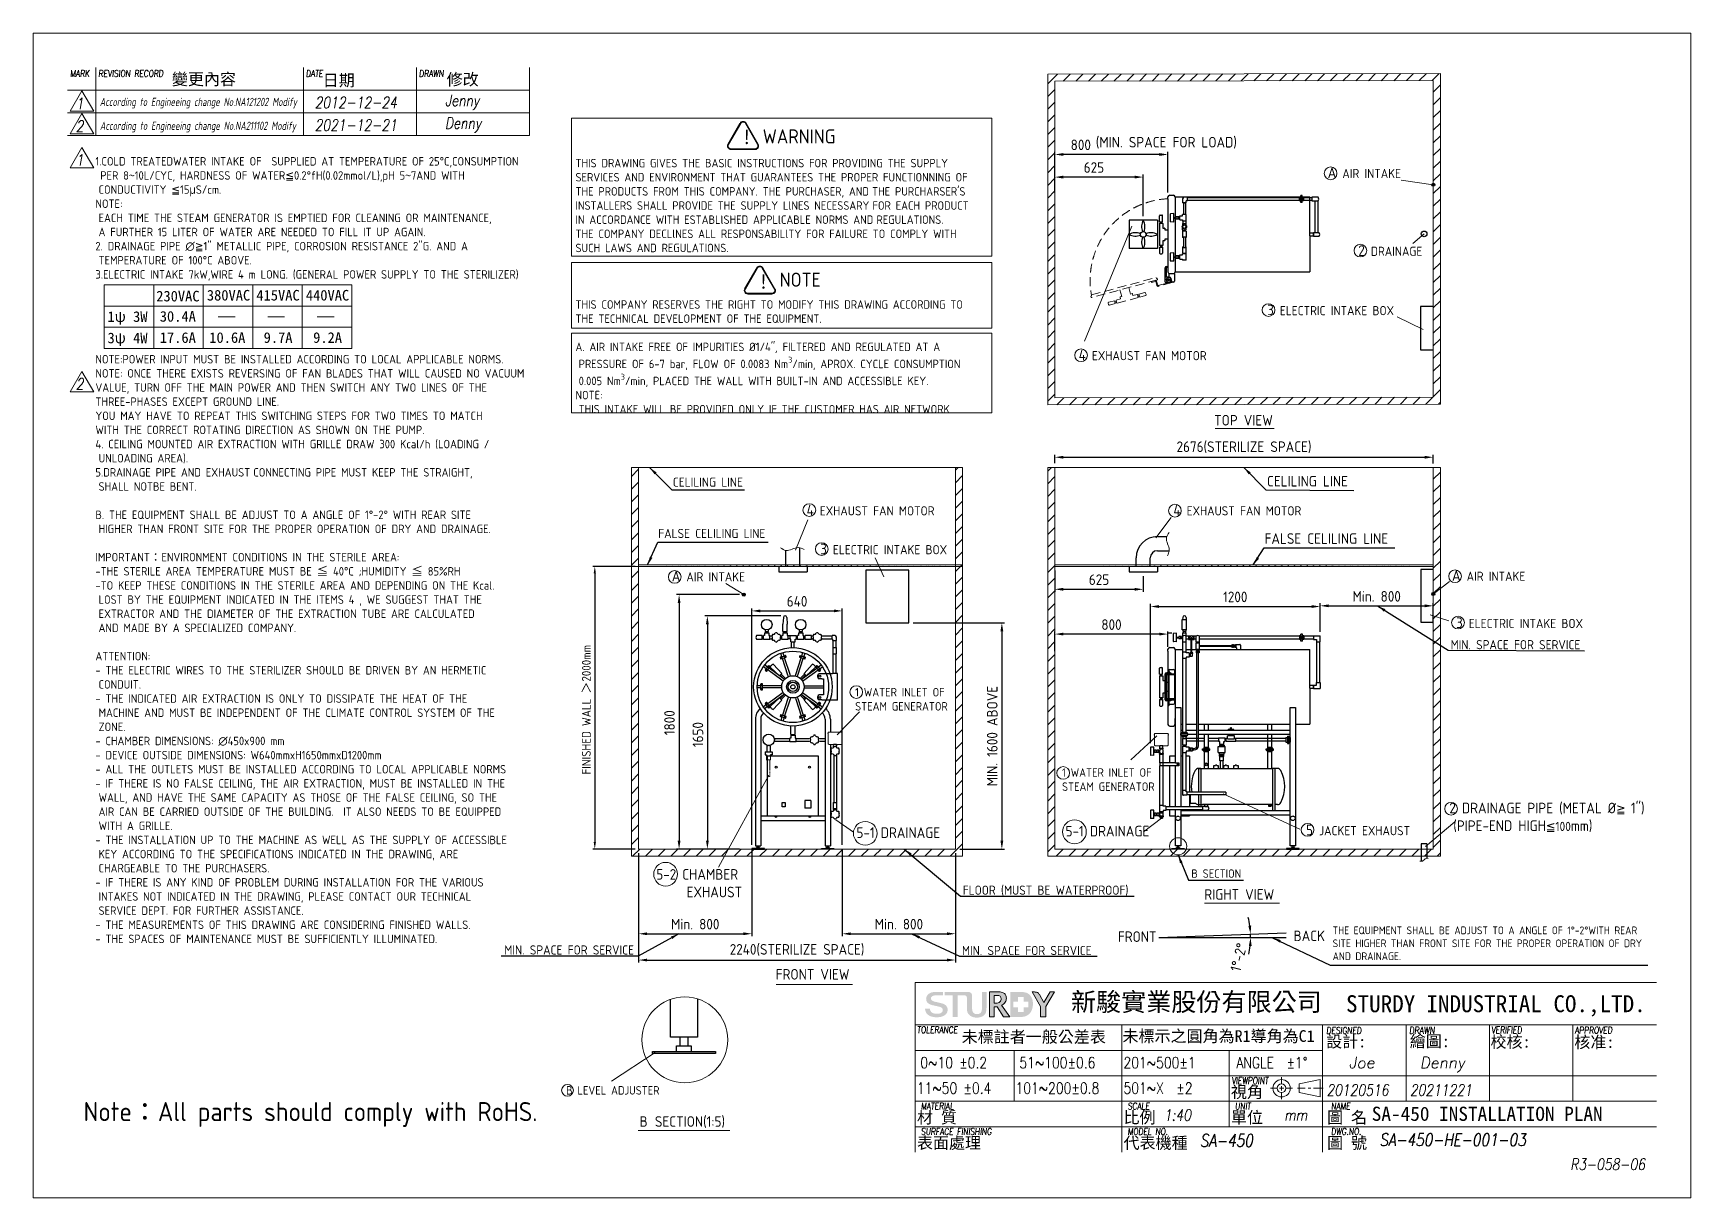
# Model space of a CAD drawing. Header units: millimetres. Extents: x -459980 to -448260, y -22120 to -13880.
import ezdxf

# ---------------------------------------------------------------- set-up
doc = ezdxf.new("R2010")
doc.units = ezdxf.units.MM
doc.linetypes.add('DASHED2', pattern=[9.525, 6.35, -3.175])
doc.linetypes.add('HIDDEN', pattern=[9.525, 6.35, -3.175])
doc.layers.get('0').update_dxf_attribs({"lineweight": 25})
for name, color, linetype, lineweight in [('D', 3, 'Continuous', 13), ('F', 7, 'Continuous', 15), ('H', 2, 'HIDDEN', 15), ('S', 4, 'Continuous', 15), ('T', 4, 'Continuous', 15)]:
    doc.layers.add(name, color=color, linetype=linetype, lineweight=lineweight)
doc.styles.get("Standard").update_dxf_attribs({"font": 'KAIU.TTF'})
doc.styles.add('STU25', font='isocp2.shx')
doc.styles.add('Text', font='romans.shx', dxfattribs={"width": 0.8, "oblique": 10})
doc.dimstyles.new('STU25', dxfattribs={"dimscale": 30, "dimtxt": 2.5, "dimasz": 2, "dimexe": 0.6, "dimexo": 1, "dimgap": 1, "dimtad": 1, "dimdsep": 46, "dimtxsty": 'STU25', "dimcen": 2, "dimazin": 2, "dimtfac": 1, "dimtmove": 0, "dimatfit": 3, "dimfxl": 0, "dimtolj": 1, "dimtzin": 0, "dimarcsym": 0})
doc.dimstyles.new('STU25$7', dxfattribs={"dimscale": 30, "dimtxt": 2.5, "dimasz": 2, "dimexe": 1.25, "dimexo": 0.625, "dimgap": 1, "dimtad": 0, "dimdec": 4, "dimdsep": 46, "dimtxsty": 'STU25', "dimcen": 2.5, "dimazin": 2, "dimtfac": 1, "dimtdec": 4, "dimtmove": 0, "dimatfit": 3, "dimfxl": 0, "dimtolj": 1, "dimtzin": 0, "dimarcsym": 0})

msp = doc.modelspace()

# ---------------------------------------------------------------- texts
at = {"lineweight": -3}
for s, p in [('變更內容', (-458999.102, -14247.41)), ('日期', (-457932.292, -14255.321)), ('修改', (-457056.311, -14248.993))]:
    msp.add_text(s, height=83.0297, dxfattribs=at).set_placement(p)
at = {"layer": 'D', "color": 4}
msp.add_text('SA-450 INSTALLATION PLAN', height=100, dxfattribs=at).set_placement((-450515.937, -21575.552))
at = {"layer": 'D', "color": 11, "attachment_point": 1, "style": 'STU25'}
for s, insert, char_height in [('WARNING', (-454821.915, -14561.35), 100), ('{\\A1;}\\P{\\A1;}\\P{\\A1;1.COLD TREATEDWATER INTAKE OF  SUPPLIED AT TEMPERATURE OF 25°C,CONSUMPTION}\\P{\\A1; PER 8}{\\A1;\\f標楷體|b0|i0|c136|p65;~}{\\A1;\\Fisocp2.shx;10L/CYC, HARDNESS OF WATER}{\\A1;\\f新細明體|b0|i0|c136|p16;≦}{\\A1;\\Fisocp2.shx;0.2°fH(0.02mmol/L),pH 5}{\\A1;\\f標楷體|b0|i0|c136|p65;~}{\\A1;\\Fisocp2.shx;7AND WITH }\\P{\\A1;\\F???; }{\\A1;\\Fisocp2.shx;CONDUCTIVITY }{\\A1;\\f新細明體|b0|i0|c136|p16;≦}{\\A1;\\Fisocp2.shx;15}{\\A1;\\f新細明體|b0|i0|c136|p16;μ}{\\A1;\\Fisocp2.shx;S/cm.}\\P{\\A1;\\Fisocp2.shx;NOTE:}\\P{\\A1;\\F????; }{\\A1;\\Fisocp2.shx;EACH TIME THE STEAM GENERATOR IS EMPTIED FOR CLEANING OR MAINTENANCE, }\\P{\\A1;\\F????; }{\\A1;\\Fisocp2.shx;A FURTHER 15 LITER OF WATER ARE NEEDED TO FILL IT UP AGAIN.}\\P{\\A1;\\Fisocp2.shx;2. DRAINAGE PIPE ∅}{\\A1;\\f新細明體|b0|i0|c136|p16;≧}{\\A1;\\Fisocp2.shx;1" METALLIC PIPE, CORROSION RESISTANCE 2"G. AND A }\\P{\\A1;\\F???; }{\\A1;\\Fisocp2.shx;TEMPERATURE OF 100°C ABOVE.}\\P{\\A1;\\Fisocp2.shx;3.ELECTRIC INTAKE 7kW,WIRE 4 m LONG. (GENERAL POWER SUPPLY TO THE STERILIZER)}\\P{\\A1;\\Fisocp2.shx;}\\P{\\A1;\\Fisocp2.shx;}\\P{\\A1;\\Fisocp2.shx;}\\P{\\A1;\\Fisocp2.shx;}\\P{\\A1;\\Fisocp2.shx;}\\P{\\A1;\\Fisocp2.shx;NOTE:POWER INPUT MUST BE INSTALLED ACCORDING TO LOCAL APPLICABLE NORMS.}\\P{\\A1;NOTE: ONCE THERE EXISTS REVERSING OF FAN BLADES THAT WILL CAUSED NO VACUUM }\\P{\\A1;VALUE, TURN OFF THE MAIN POWER AND THEN SWITCH ANY TWO LINES OF THE }\\P{\\A1;THREE-PHASES EXCEPT GROUND LINE. }\\P{\\A1;YOU MAY HAVE TO REPEAT THIS SWITCHING STEPS FOR TWO TIMES TO MATCH }\\P{\\A1;WITH THE CORRECT ROTATING DIRECTION AS SHOWN ON THE PUMP. }\\P{\\A1;\\Fisocp2.shx;4. CEILING MOUNTED AIR EXTRACTION WITH GRILLE DRAW 300 Kcal/h (LOADING / }\\P{\\A1;\\F???; }{\\A1;\\Fisocp2.shx;UNLOADING AREA).}\\P{\\A1;\\Fisocp2.shx;5.DRAINAGE PIPE AND EXHAUST}{\\A1;\\F????; }{\\A1;\\Fisocp2.shx;CONNECTING PIPE MUST KEEP THE STRAIGHT,}\\P{\\A1;\\F????; }{\\A1;\\Fisocp2.shx;SHALL NOTBE BENT.}\\P{\\A1;\\Fisocp2.shx;}\\P{\\A1;\\Fisocp2.shx;B. THE EQUIPMENT SHALL BE ADJUST TO A ANGLE OF 1°-2° WITH REAR SITE }\\P{\\A1;\\F???; }{\\A1;\\Fisocp2.shx;HIGHER THAN FRONT SITE FOR THE PROPER OPERATION OF DRY AND DRAINAGE.}\\P{\\A1;\\Fisocp2.shx;}\\P{\\A1;\\Fisocp2.shx;IMPORTANT}{\\A1;\\f標楷體|b0|i0|c136|p65;：}{\\A1;\\Fisocp2.shx;ENVIRONMENT CONDITIONS IN THE STERILE AREA:}\\P{\\A1;\\Fisocp2.shx;-THE STERILE AREA TEMPERATURE MUST BE }{\\A1;\\f標楷體|b0|i0|c136|p65;≦}{\\A1;\\Fisocp2.shx; 40°C ;HUMIDITY }{\\A1;\\f標楷體|b0|i0|c136|p65;≦}{\\A1;\\Fisocp2.shx; 85%RH}\\P{\\A1;\\Fisocp2.shx;-TO KEEP THESE CONDITIONS IN THE STERILE AREA AND DEPENDING ON THE Kcal. }\\P{\\A1;\\F???; }{\\A1;\\Fisocp2.shx;LOST BY THE EQUIPMENT INDICATED IN THE ITEMS 4 , WE SUGGEST THAT THE }\\P{\\A1;\\F???; }{\\A1;\\Fisocp2.shx;EXTRACTOR AND THE DIAMETER OF THE EXTRACTION TUBE ARE CALCULATED }\\P{\\A1;\\F???; }{\\A1;\\Fisocp2.shx;AND MADE BY A SPECIALIZED COMPANY.}\\P{\\A1;\\Fisocp2.shx;}\\P{\\A1;\\Fisocp2.shx;ATTENTION:}\\P{\\A1;\\Fisocp2.shx;- THE ELECTRIC WIRES TO THE STERILIZER SHOULD BE DRIVEN BY AN HERMETIC }\\P{\\A1;\\F???; }{\\A1;\\Fisocp2.shx;CONDUIT.  }\\P{\\A1;\\Fisocp2.shx;- THE INDICATED AIR EXTRACTION IS ONLY TO DISSIPATE THE HEAT OF THE }\\P{\\A1;\\F???; }{\\A1;\\Fisocp2.shx;MACHINE AND MUST BE INDEPENDENT OF THE CLIMATE CONTROL SYSTEM OF THE }\\P{\\A1;\\F???; }{\\A1;\\Fisocp2.shx;ZONE.}\\P{\\A1;\\Fisocp2.shx;- CHAMBER DIMENSIONS: ∅450x900 mm}\\P{\\A1;\\Fisocp2.shx;- DEVICE OUTSIDE DIMENSIONS: W640mmxH1650mmxD1200mm}\\P{\\A1;\\Fisocp2.shx;- ALL THE OUTLETS MUST BE INSTALLED ACCORDING TO LOCAL APPLICABLE NORMS}\\P{\\A1;\\Fisocp2.shx;- IF THERE IS NO FALSE CEILING, THE AIR EXTRACTION, MUST BE INSTALLED IN THE }\\P{\\A1;\\F???; }{\\A1;\\Fisocp2.shx;WALL, AND HAVE THE SAME CAPACITY AS THOSE OF THE FALSE CEILING, SO THE }\\P{\\A1;\\F???; }{\\A1;\\Fisocp2.shx;AIR CAN BE CARRIED OUTSIDE OF THE BUILDING.  IT ALSO NEEDS TO BE EQUIPPED }\\P{\\A1;\\F???; }{\\A1;\\Fisocp2.shx;WITH A GRILLE.}\\P{\\A1;\\Fisocp2.shx;- THE INSTALLATION UP TO THE MACHINE AS WELL AS THE SUPPLY OF ACCESSIBLE }\\P{\\A1;\\F???; }{\\A1;\\Fisocp2.shx;KEY ACCORDING TO THE SPECIFICATIONS INDICATED IN THE DRAWING, ARE }\\P{\\A1;\\F???; }{\\A1;\\Fisocp2.shx;CHARGEABLE TO THE PURCHASERS. }\\P{\\A1;\\Fisocp2.shx;- IF THERE IS ANY KIND OF PROBLEM DURING INSTALLATION FOR THE VARIOUS }\\P{\\A1;\\F???; }{\\A1;\\Fisocp2.shx;INTAKES NOT INDICATED IN THE DRAWING, PLEASE CONTACT OUR TECHNICAL }\\P{\\A1;\\F???; }{\\A1;\\Fisocp2.shx;SERVICE DEPT. FOR FURTHER ASSISTANCE.}\\P{\\A1;\\Fisocp2.shx;- THE MEASUREMENTS OF THIS DRAWING ARE CONSIDERING FINISHED WALLS.}\\P{\\A1;\\Fisocp2.shx;- THE SPACES OF MAINTENANCE MUST BE SUFFICIENTLY ILLUMINATED.}', (-459539.646, -14557.224), 59.999996), ('\\A1;\\P\\f標楷體|b0|i0|c136|p65; \\P\\Fisocp2.shx|c136;THIS DRAWING GIVES THE BASIC INSTRUCTIONS FOR PROVIDING THE SUPPLY \\PSERVICES AND ENVIRONMENT THAT GUARANTEES THE PROPER FUNCTIONNING OF \\PTHE PRODUCTS FROM THIS COMPANY. THE PURCHASER, AND\\f???|b0|i0|c0|p65; \\Fisocp2.shx|c136;THE PURCHARSER\'S \\PINSTALLERS SHALL PROVIDE THE SUPPLY LlNES NECESSARY\\f???|b0|i0|c0|p65; \\Fisocp2.shx|c136;FOR EACH PRODUCT \\PIN ACCORDANCE WITH ESTABLlSHED APPLlCABLE NORMS AND\\f???|b0|i0|c0|p65; \\Fisocp2.shx|c136;REGULATIONS. \\PTHE COMPANY DECLlNES ALL RESPONSABILlTY FOR FAILURE TO COMPLY WITH \\PSUCH LAWS AND REGULATIONS.\\P\\P\\P\\PTHIS COMPANY RESERVES THE RIGHT TO MODIFY THIS DRAWING ACCORDING TO \\PTHE TECHNICAL DEVELOPMENT OF THE EQUIPMENT.\\P\\PA. AIR INTAKE FREE OF IMPURITIES %%C1/4"\\fISOCP2|b0|i1|c0|p2;, \\Fisocp2.shx|c136;FILTERED AND REGULATED AT A \\P\\f???|b0|i0|c0|p65; \\Fisocp2.shx|c136;PRESSURE OF 6-7 bar, FLOW OF 0.0083 Nm{\\H0.7x;\\S3^ ;}/min, APROX. CYCLE CONSUMPTION \\P\\f???|b0|i0|c0|p65; \\Fisocp2.shx|c136;0.005 Nm{\\H0.7x;\\S3^ ;}/min, PLACED THE WALL WITH BUILT-IN AND ACCESSIBLE KEY.\\PNOTE:\\P\\f???|b0|i0|c0|p65; \\Fisocp2.shx|c136;THIS INTAKE WILL BE PROVIDED ONLY IF THE CUSTOMER HAS AIR NETWORK.', (-456145.465, -14570.007), 59.999996), ('NOTE', (-454701.817, -15574.757), 100), ('{\\f標楷體|b0|i0|c136|p65;230VAC}', (-459109.537, -15703.356), 75), ('{\\f標楷體|b0|i0|c136|p65;380VAC}', (-458751.653, -15697.17), 75), ('{\\f標楷體|b0|i0|c136|p65;415VAC}', (-458401.653, -15697.17), 75), ('{\\f標楷體|b0|i0|c136|p65;440VAC}', (-458051.653, -15697.17), 75), ('{\\f標楷體|b0|i0|c136|p65;1ψ 3W}', (-459453.972, -15848.322), 75), ('{\\f標楷體|b0|i0|c136|p65;30.4A}', (-459084.594, -15846.725), 75), ('{\\f標楷體|b0|i0|c136|p65;3ψ 4W}', (-459453.972, -15999.395), 75), ('{\\f標楷體|b0|i0|c136|p65;17.6A}', (-459084.594, -15996.725), 75), ('{\\f標楷體|b0|i0|c136|p65;10.6A}', (-458734.594, -15996.725), 75), ('{\\f標楷體|b0|i0|c136|p65;9.7A}', (-458350.298, -15996.725), 75), ('{\\f標楷體|b0|i0|c136|p65;9.2A}', (-458000.298, -15996.725), 75), ('{\\C3;2 DRAINAGE PIPE (METAL %%c\\f新細明體|b0|i0|c136|p16;\\H0.8667x;≧\\Fisocp2.shx; \\H1.154x;1") \\P\\f????|b0|i0|c0|p16; \\Fisocp2.shx;(PIPE-END HIGH\\f新細明體|b0|i0|c136|p16;\\H0.8667x;≦\\Fisocp2.shx;100\\H1.154x;mm)}', (-449967.257, -19324.953), 75), ('{\\C3;5-1 DRAINAGE }', (-454158.857, -19499.176), 75), ('{\\C3;5-1 DRAINAGE }', (-452680.323, -19488.491), 75), ('{\\C3;5-2 CHAMBER \\P     EXHAUST}', (-455574.253, -19794.325), 75), ('{\\C3;B LEVEL ADJUSTER}', (-456211.898, -21329.905), 60)]:
    msp.add_mtext(s, dxfattribs=dict(at, insert=insert, char_height=char_height))
at = {"layer": 'D', "color": 11, "attachment_point": 1}
for s, insert, char_height in [('{\\Fisocp2.shx;\\C3;(MIN. SPACE FOR LOAD)}', (-452466.847, -14614.575), 75), ('{\\Fisocp2.shx;\\C3;A \\H0.8667x;AIR INTAKE}', (-450827.363, -14830.982), 75), ('{\\Fisocp2.shx;\\C3;2 \\H0.8667x;DRAINAGE }', (-450611.225, -15381.168), 75), ('{\\Fisocp2.shx;\\C3;3 \\H0.8667x;ELECTRIC INTAKE BOX}', (-451255.744, -15800.988), 75), ('{\\Fisocp2.shx;\\C3;4 \\H0.8667x;EXHAUST FAN MOTOR}', (-452587.695, -16119.618), 75), ('{\\Fisocp2.shx;TOP VIEW}', (-451630.295, -16581.579), 75), ('{\\Fisocp2.shx;\\C3;CELILING LINE}', (-455457.25, -17024.541), 65), ('{\\Fisocp2.shx;\\C3;CELILING LINE}', (-451256.128, -17012.87), 75), ('{\\Fisocp2.shx;\\C3;4 \\H0.8667x;EXHAUST FAN MOTOR}', (-454511.517, -17217.519), 75), ('{\\Fisocp2.shx;\\C3;4 \\H0.8667x;EXHAUST FAN MOTOR}', (-451918.066, -17217.519), 75), ('{\\Fisocp2.shx;\\C3;FALSE CELILING LINE}', (-455560.406, -17387.568), 65), ('{\\Fisocp2.shx;\\C3;FALSE CELILING LINE}', (-451273.616, -17418.665), 75), ('{\\Fisocp2.shx;\\C3;3 \\H0.8667x;ELECTRIC INTAKE BOX}', (-454415.907, -17492.308), 75), ('{\\Fisocp2.shx;\\C3;A \\H0.8667x;AIR INTAKE}', (-455464.877, -17684.554), 75), ('{\\Fisocp2.shx;\\C3;A \\H0.8667x;AIR INTAKE}', (-449948.565, -17680.377), 75), ('{\\Fisocp2.shx;\\C3;3 \\H0.8667x;ELECTRIC INTAKE BOX}', (-449919.889, -18014.432), 75), ('{\\Fisocp2.shx;\\C3;MIN. SPACE FOR SERVICE}', (-449958.221, -18174.544), 65), ('{\\Fisocp2.shx;\\C3;1 WATER INLET OF \\PSTEAM GENERATOR}', (-454168.394, -18513.152), 60), ('{\\Fisocp2.shx;\\C3;1 WATER INLET OF \\PSTEAM GENERATOR}', (-452705.733, -19081.206), 60), ('{\\Fisocp2.shx;\\C3;5 \\H0.8667x;JACKET EXHAUST}', (-450979.885, -19480.3), 75), ('{\\Fisocp2.shx;\\C3;B SECTION}', (-451791.391, -19796.305), 60), ('{\\Fisocp2.shx;\\C3;FLOOR (MUST BE WATERPROOF)}', (-453407.332, -19911.229), 65), ('{\\Fisocp2.shx;RIGHT VIEW}', (-451699.955, -19936.275), 75), ('{\\Fisocp2.shx;\\C3;THE EQUIPMENT SHALL BE ADJUST TO A ANGLE OF 1%%d-2%%dWITH REAR \\PSITE HIGHER THAN FRONT SITE FOR THE PROPER OPERATION OF DRY \\PAND DRAINAGE.}', (-450792.528, -20200.356), 55), ('{\\Fisocp2.shx;\\C3;MIN. SPACE FOR SERVICE}', (-456648.743, -20334.159), 65), ('{\\Fisocp2.shx;\\C3;MIN. SPACE FOR SERVICE}', (-453413.216, -20338.089), 65), ('{\\Fisocp2.shx;FRONT VIEW}', (-454729.867, -20501.402), 75), ('{\\Fisocp2.shx;B} {\\Fisocp2.shx;SECTION(1:5)}', (-455692.348, -21542.743), 75)]:
    msp.add_mtext(s, dxfattribs=dict(at, insert=insert, char_height=char_height))
at = {"layer": 'D', "linetype": 'Continuous', "char_height": 75, "width": 218.181, "attachment_point": 1}
for s, insert in [('{\\Fisocp2.shx;FRONT}', (-452310.628, -20234.985)), ('{\\Fisocp2.shx;BACK}', (-451068.68, -20229.366))]:
    msp.add_mtext(s, dxfattribs=dict(at, insert=insert))
at = {"layer": 'D', "color": 0, "insert": (-459623.414, -21442.625), "char_height": 135.00867, "attachment_point": 1, "style": 'STU25'}
msp.add_mtext('Note{\\f標楷體|b0|i0|c136|p65;：}All parts should comply with RoHS.', dxfattribs=at)
at = {"layer": 'F', "color": 1, "lineweight": 15, "style": 'Text', "oblique": 5, "width": 0.8}
for s, p in [('MARK', (-459718.597, -14190.091)), ('REVISION RECORD', (-459518.597, -14190.091)), ('DATE', (-458051.797, -14190.091)), ('DRAWN', (-457251.797, -14190.091))]:
    msp.add_text(s, height=48, dxfattribs=at).set_placement(p)
at = {"layer": 'T', "lineweight": 20, "style": 'Text', "oblique": 10, "width": 0.8}
for s, height, p in [('1', 80, (-459678.262, -14418.382)), ('2012-12-24', 80, (-457989.047, -14410.903)), ('Jenny', 80, (-457067.75, -14396.858)), ('2', 80, (-459678.262, -14578.382)), ('2021-12-21', 80, (-457989.047, -14570.903)), ('Denny', 80, (-457067.75, -14556.858)), ('1', 80, (-459678.262, -14818.089)), ('2', 80, (-459678.262, -16402.459)), ('20120516', 80, (-450835.709, -21397.583)), ('20211221', 80, (-450245.709, -21397.583)), ('1:40', 80, (-451985.622, -21574.363)), ('mm', 80, (-451135.297, -21574.136)), ('SA-450', 88, (-451730.546, -21758.898)), ('SA-450-HE-001-03', 88, (-450461.41, -21753.304))]:
    msp.add_text(s, height=height, dxfattribs=at).set_placement(p)
at = {"layer": 'T', "lineweight": 20, "style": 'Text', "oblique": 10}
for s, p in [('Joe', (-450678.092, -21203.883)), ('Denny', (-450175.821, -21203.883))]:
    msp.add_text(s, height=80, dxfattribs=at).set_placement(p)
at = {"layer": 'T', "linetype": 'Continuous', "lineweight": 20, "attachment_point": 1, "style": 'Text'}
for s, insert, char_height in [('{\\Fisocp2.shx|c136;According to Engineeing change No.NA121202 Modify}', (-459508.505, -14337.861), 58), ('{\\Fisocp2.shx|c136;According to Engineeing change No.NA211102 Modify}', (-459507.558, -14507.073), 58), ('{R3-058-06}', (-449112.457, -21843.118), 80)]:
    msp.add_mtext(s, dxfattribs=dict(at, insert=insert, char_height=char_height))

# ---------------------------------------------------------------- blocks, each defined once
blk = doc.blocks.new('*D1')
at = {"layer": 'D', "color": 0, "linetype": 'Continuous', "lineweight": -2}
for p, q in [((-452081, -18904), (-452081, -17919)), ((-450881, -18117), (-450881, -17919)), ((-452021, -17937), (-450941, -17937))]:
    blk.add_line(p, q, dxfattribs=at)
at = {"layer": 'D', "color": 0}
for points in [[(-452021, -17927), (-452021, -17947), (-452081, -17937)], [(-450941, -17947), (-450941, -17927), (-450881, -17937)]]:
    blk.add_solid(points, dxfattribs=at)
at = {"layer": 'Defpoints', "color": 0}
for p in [(-450881, -17937), (-450881, -18147), (-452081, -18934)]:
    blk.add_point(p, dxfattribs=at)
at = {"layer": 'D', "color": 0, "insert": (-451481, -17869), "char_height": 75, "attachment_point": 5, "style": 'STU25'}
blk.add_mtext('\\A1;{\\Fisocp2.shx;1200}', dxfattribs=at)
blk = doc.blocks.new('*D2')
at = {"layer": 'D', "color": 0, "linetype": 'Continuous', "lineweight": -2}
for p, q in [((-454899, -19623), (-454899, -17950)), ((-454839, -17968), (-454319, -17968)), ((-454259, -19623), (-454259, -17950))]:
    blk.add_line(p, q, dxfattribs=at)
at = {"layer": 'D', "color": 0}
for points in [[(-454839, -17958), (-454839, -17978), (-454899, -17968)], [(-454319, -17978), (-454319, -17958), (-454259, -17968)]]:
    blk.add_solid(points, dxfattribs=at)
at = {"layer": 'Defpoints', "color": 0}
for p in [(-454259, -17968), (-454899, -19653), (-454259, -19653)]:
    blk.add_point(p, dxfattribs=at)
at = {"layer": 'D', "color": 0, "insert": (-454579, -17900), "char_height": 75, "attachment_point": 5, "style": 'STU25'}
blk.add_mtext('\\A1;640', dxfattribs=at)
blk = doc.blocks.new('*D3')
at = {"layer": 'D', "color": 0, "linetype": 'Continuous', "lineweight": -2}
for p, q in [((-454693, -18003), (-455231, -18003)), ((-455213, -18063), (-455213, -19593)), ((-455078, -19653), (-455231, -19653))]:
    blk.add_line(p, q, dxfattribs=at)
at = {"layer": 'D', "color": 0}
for points in [[(-455203, -18063), (-455223, -18063), (-455213, -18003)], [(-455223, -19593), (-455203, -19593), (-455213, -19653)]]:
    blk.add_solid(points, dxfattribs=at)
at = {"layer": 'Defpoints', "color": 0}
for p in [(-454663, -18003), (-455213, -19653), (-455048, -19653)]:
    blk.add_point(p, dxfattribs=at)
at = {"layer": 'D', "color": 0, "insert": (-455280, -18843), "char_height": 75, "attachment_point": 5, "rotation": 90, "style": 'STU25'}
blk.add_mtext('\\A1;{\\Fisocp2.shx;1650}', dxfattribs=at)
blk = doc.blocks.new('*D4')
at = {"layer": 'D', "color": 0, "linetype": 'Continuous', "lineweight": -2}
for start, end in [(7.3033, 12.6067), (0, 2), (349.3933, 354.6967)]:
    blk.add_arc((-452021, -20278), 648, start, end, dxfattribs=at)
at = {"layer": 'D', "color": 0}
for points in [[(-451388, -20196), (-451368, -20195), (-451373, -20255)], [(-451365, -20338), (-451385, -20338), (-451373, -20278)]]:
    blk.add_solid(points, dxfattribs=at)
at = {"layer": 'Defpoints', "color": 0}
for p in [(-451373, -20263), (-451121, -20247), (-452021, -20278), (-452021, -20278), (-451120, -20278)]:
    blk.add_point(p, dxfattribs=at)
at = {"layer": 'D', "color": 0, "insert": (-451457, -20418), "char_height": 75, "attachment_point": 5, "rotation": 76.1007, "style": 'STU25'}
blk.add_mtext('1%%D-2%%D', dxfattribs=at)
blk = doc.blocks.new('*D5')
at = {"layer": 'D', "color": 0, "linetype": 'Continuous', "lineweight": -2}
for p, q in [((-452757, -17683), (-452757, -17833)), ((-452132, -17722), (-452132, -17833)), ((-452697, -17815), (-452192, -17815))]:
    blk.add_line(p, q, dxfattribs=at)
at = {"layer": 'D', "color": 0}
for points in [[(-452697, -17805), (-452697, -17825), (-452757, -17815)], [(-452192, -17825), (-452192, -17805), (-452132, -17815)]]:
    blk.add_solid(points, dxfattribs=at)
at = {"layer": 'Defpoints', "color": 0}
for p in [(-452757, -17653), (-452132, -17692), (-452132, -17815)]:
    blk.add_point(p, dxfattribs=at)
at = {"layer": 'D', "color": 0, "insert": (-452444, -17747), "char_height": 75, "attachment_point": 5, "style": 'STU25'}
blk.add_mtext('\\A1;625', dxfattribs=at)
blk = doc.blocks.new('*D6')
at = {"layer": 'D', "color": 0, "lineweight": -2}
for p, q in [((-455699, -19683), (-455699, -20270)), ((-454899, -19653), (-454899, -20270)), ((-455639, -20252), (-454959, -20252))]:
    blk.add_line(p, q, dxfattribs=at)
at = {"layer": 'D', "color": 0}
for points in [[(-455639, -20242), (-455639, -20262), (-455699, -20252)], [(-454959, -20262), (-454959, -20242), (-454899, -20252)]]:
    blk.add_solid(points, dxfattribs=at)
at = {"layer": 'Defpoints', "color": 0}
for p in [(-455699, -19653), (-454899, -19623), (-454899, -20252)]:
    blk.add_point(p, dxfattribs=at)
at = {"layer": 'D', "color": 0, "insert": (-455299, -20184), "char_height": 75, "attachment_point": 5, "style": 'STU25'}
blk.add_mtext('\\A1;Min. 800', dxfattribs=at)
blk = doc.blocks.new('*D7')
at = {"layer": 'D', "color": 0, "lineweight": -2}
for p, q in [((-454259, -19653), (-454259, -20270)), ((-453459, -19683), (-453459, -20270)), ((-454199, -20252), (-453519, -20252))]:
    blk.add_line(p, q, dxfattribs=at)
at = {"layer": 'D', "color": 0}
for points in [[(-454199, -20242), (-454199, -20262), (-454259, -20252)], [(-453519, -20262), (-453519, -20242), (-453459, -20252)]]:
    blk.add_solid(points, dxfattribs=at)
at = {"layer": 'Defpoints', "color": 0}
for p in [(-454259, -19623), (-453459, -19653), (-453459, -20252)]:
    blk.add_point(p, dxfattribs=at)
at = {"layer": 'D', "color": 0, "insert": (-453859, -20184), "char_height": 75, "attachment_point": 5, "style": 'STU25'}
blk.add_mtext('\\A1;Min. 800', dxfattribs=at)
blk = doc.blocks.new('*D8')
at = {"layer": 'D', "color": 0, "lineweight": -2}
for p, q in [((-454986, -17853), (-455431, -17853)), ((-455413, -17913), (-455413, -19593)), ((-454986, -19653), (-455431, -19653))]:
    blk.add_line(p, q, dxfattribs=at)
at = {"layer": 'D', "color": 0}
for points in [[(-455403, -17913), (-455423, -17913), (-455413, -17853)], [(-455423, -19593), (-455403, -19593), (-455413, -19653)]]:
    blk.add_solid(points, dxfattribs=at)
at = {"layer": 'Defpoints', "color": 0}
for p in [(-454956, -17853), (-455413, -19653), (-454956, -19653)]:
    blk.add_point(p, dxfattribs=at)
at = {"layer": 'D', "color": 0, "insert": (-455481, -18759), "char_height": 75, "attachment_point": 5, "rotation": 90, "style": 'STU25'}
blk.add_mtext('\\A1;1800', dxfattribs=at)
blk = doc.blocks.new('*D9')
at = {"layer": 'D', "color": 0, "lineweight": -2}
for p, q in [((-450881, -18117), (-450881, -17914)), ((-450081, -18055), (-450081, -17914)), ((-450821, -17932), (-450141, -17932))]:
    blk.add_line(p, q, dxfattribs=at)
at = {"layer": 'D', "color": 0}
for points in [[(-450821, -17922), (-450821, -17942), (-450881, -17932)], [(-450141, -17942), (-450141, -17922), (-450081, -17932)]]:
    blk.add_solid(points, dxfattribs=at)
at = {"layer": 'Defpoints', "color": 0}
for p in [(-450081, -17932), (-450881, -18147), (-450081, -18085)]:
    blk.add_point(p, dxfattribs=at)
at = {"layer": 'D', "color": 0, "insert": (-450481, -17865), "char_height": 75, "attachment_point": 5, "style": 'STU25'}
blk.add_mtext('\\A1;{\\Fisocp2.shx;Min. 800}', dxfattribs=at)
blk = doc.blocks.new('*D10')
at = {"layer": 'D', "color": 0, "lineweight": -2}
for p, q in [((-452757, -18252), (-452757, -18114)), ((-452017, -18132), (-452697, -18132)), ((-451957, -18223), (-451957, -18114))]:
    blk.add_line(p, q, dxfattribs=at)
at = {"layer": 'D', "color": 0}
for points in [[(-452697, -18122), (-452697, -18142), (-452757, -18132)], [(-452017, -18142), (-452017, -18122), (-451957, -18132)]]:
    blk.add_solid(points, dxfattribs=at)
at = {"layer": 'Defpoints', "color": 0}
for p in [(-452757, -18132), (-452757, -18282), (-451957, -18253)]:
    blk.add_point(p, dxfattribs=at)
at = {"layer": 'D', "color": 0, "insert": (-452356, -18065), "char_height": 75, "attachment_point": 5, "style": 'STU25'}
blk.add_mtext('\\A1;{\\Fisocp2.shx;800}', dxfattribs=at)
blk = doc.blocks.new('*D11')
at = {"layer": 'D', "color": 0, "lineweight": -2}
for p, q in [((-455724, -17653), (-456024, -17653)), ((-456009, -17703), (-456009, -19603)), ((-455724, -19653), (-456024, -19653))]:
    blk.add_line(p, q, dxfattribs=at)
at = {"layer": 'D', "color": 0}
for points in [[(-456001, -17703), (-456017, -17703), (-456009, -17653)], [(-456017, -19603), (-456001, -19603), (-456009, -19653)]]:
    blk.add_solid(points, dxfattribs=at)
at = {"layer": 'Defpoints', "color": 0}
for p in [(-455699, -17653), (-456009, -19653), (-455699, -19653)]:
    blk.add_point(p, dxfattribs=at)
at = {"layer": 'D', "color": 0, "insert": (-456100, -19125), "char_height": 62.5, "attachment_point": 1, "rotation": 90, "style": 'STU25'}
blk.add_mtext('\\A1;FINISHED WALL {\\f標楷體|b0|i0|c136|p65;＞}2000mm', dxfattribs=at)
blk = doc.blocks.new('521245')
at = {"layer": 'D'}
h = blk.add_hatch(color=11, dxfattribs=at)
edge = h.paths.add_edge_path()
edge.add_line((-242347, -14323), (-242432, -14470))
edge.add_arc((-242410, -14483), 25, 150, 270)
edge.add_line((-242410, -14508), (-242240, -14508))
edge.add_arc((-242240, -14483), 25, 270, 390)
edge.add_line((-242218, -14470), (-242303, -14323))
edge.add_arc((-242325, -14335), 25, 30, 150)
edge = h.paths.add_edge_path(flags=16)
edge.add_arc((-242325, -14335), 20, 30, 150)
edge.add_line((-242342, -14325), (-242428, -14473))
edge.add_arc((-242410, -14483), 20, 150, 270)
edge.add_line((-242410, -14503), (-242240, -14503))
edge.add_arc((-242240, -14483), 20, 270, 390)
edge.add_line((-242222, -14473), (-242308, -14325))
at = {"layer": 'D', "color": 11}
for p, q in [((-242347, -14323), (-242432, -14470)), ((-242342, -14325), (-242428, -14473)), ((-242308, -14325), (-242222, -14473)), ((-242303, -14323), (-242218, -14470)), ((-242410, -14503), (-242240, -14503)), ((-242410, -14508), (-242240, -14508))]:
    blk.add_line(p, q, dxfattribs=at)
for centre, radius, start, end in [((-242325, -14335), 25, 30, 150), ((-242325, -14335), 20, 30, 150), ((-242410, -14483), 25, 150, 270), ((-242410, -14483), 20, 150, 270), ((-242240, -14483), 25, 270, 30), ((-242240, -14483), 20, 270, 30)]:
    blk.add_arc(centre, radius, start, end, dxfattribs=at)
at = {"layer": 'D', "color": 11, "insert": (-242333, -14370), "char_height": 100, "attachment_point": 1, "style": 'STU25'}
blk.add_mtext('{\\f標楷體|b0|i0|c136|p65;!}', dxfattribs=at)
blk = doc.blocks.new('541')
at = {"layer": 'D'}
h = blk.add_hatch(color=11, dxfattribs=at)
edge = h.paths.add_edge_path()
edge.add_line((-239711, -15364), (-239797, -15512))
edge.add_arc((-239775, -15524), 25, 150, 270)
edge.add_line((-239775, -15549), (-239604, -15549))
edge.add_arc((-239604, -15524), 25, 270, 390)
edge.add_line((-239583, -15512), (-239668, -15364))
edge.add_arc((-239690, -15376), 25, 30, 150)
edge = h.paths.add_edge_path(flags=16)
edge.add_arc((-239690, -15376), 20, 30, 150)
edge.add_line((-239707, -15366), (-239792, -15514))
edge.add_arc((-239775, -15524), 20, 150, 270)
edge.add_line((-239775, -15544), (-239604, -15544))
edge.add_arc((-239604, -15524), 20, 270, 390)
edge.add_line((-239587, -15514), (-239672, -15366))
at = {"layer": 'D', "color": 11}
for p, q in [((-239711, -15364), (-239797, -15512)), ((-239707, -15366), (-239792, -15514)), ((-239672, -15366), (-239587, -15514)), ((-239668, -15364), (-239583, -15512)), ((-239775, -15544), (-239604, -15544)), ((-239775, -15549), (-239604, -15549))]:
    blk.add_line(p, q, dxfattribs=at)
for centre, radius, start, end in [((-239690, -15376), 25, 30, 150), ((-239690, -15376), 20, 30, 150), ((-239775, -15524), 25, 150, 270), ((-239775, -15524), 20, 150, 270), ((-239604, -15524), 25, 270, 30), ((-239604, -15524), 20, 270, 30)]:
    blk.add_arc(centre, radius, start, end, dxfattribs=at)
at = {"layer": 'D', "color": 11, "insert": (-239698, -15411), "char_height": 100, "attachment_point": 1, "style": 'STU25'}
blk.add_mtext('{\\f標楷體|b0|i0|c136|p65;!}', dxfattribs=at)
blk = doc.blocks.new('*D14')
at = {"layer": 'D', "color": 0, "lineweight": -2}
for p, q in [((-455699, -19683), (-455699, -20456)), ((-453459, -19683), (-453459, -20456)), ((-455639, -20438), (-453519, -20438))]:
    blk.add_line(p, q, dxfattribs=at)
at = {"layer": 'D', "color": 0}
for points in [[(-455639, -20428), (-455639, -20448), (-455699, -20438)], [(-453519, -20448), (-453519, -20428), (-453459, -20438)]]:
    blk.add_solid(points, dxfattribs=at)
at = {"layer": 'Defpoints', "color": 0}
for p in [(-455699, -19653), (-453459, -19653), (-453459, -20438)]:
    blk.add_point(p, dxfattribs=at)
at = {"layer": 'D', "color": 0, "insert": (-454579, -20366), "char_height": 75, "attachment_point": 5, "style": 'STU25'}
blk.add_mtext('\\A1;{\\Fisocp2.shx;2240(STERILIZE SPACE)}', dxfattribs=at)
blk = doc.blocks.new('*D15')
at = {"layer": 'D', "color": 0, "lineweight": -2}
for p, q in [((-452757, -16923), (-452757, -16863)), ((-450081, -16926), (-450081, -16863)), ((-452697, -16881), (-450141, -16881))]:
    blk.add_line(p, q, dxfattribs=at)
at = {"layer": 'D', "color": 0}
for points in [[(-452697, -16871), (-452697, -16891), (-452757, -16881)], [(-450141, -16891), (-450141, -16871), (-450081, -16881)]]:
    blk.add_solid(points, dxfattribs=at)
at = {"layer": 'Defpoints', "color": 0}
for p in [(-452757, -16953), (-450081, -16881), (-450081, -16956)]:
    blk.add_point(p, dxfattribs=at)
at = {"layer": 'D', "color": 0, "insert": (-451419, -16810), "char_height": 75, "attachment_point": 5, "style": 'STU25'}
blk.add_mtext('\\A1;{\\Fisocp2.shx;2676(STERILIZE SPACE)}', dxfattribs=at)
blk = doc.blocks.new('*D16')
at = {"layer": 'D', "color": 0, "lineweight": -2}
for p, q in [((-453759, -18053), (-453113, -18053)), ((-453131, -18113), (-453131, -19593)), ((-453429, -19653), (-453113, -19653))]:
    blk.add_line(p, q, dxfattribs=at)
at = {"layer": 'D', "color": 0}
for points in [[(-453121, -18113), (-453141, -18113), (-453131, -18053)], [(-453141, -19593), (-453121, -19593), (-453131, -19653)]]:
    blk.add_solid(points, dxfattribs=at)
at = {"layer": 'Defpoints', "color": 0}
for p in [(-453789, -18053), (-453459, -19653), (-453131, -19653)]:
    blk.add_point(p, dxfattribs=at)
at = {"layer": 'D', "color": 0, "insert": (-453199, -18853), "char_height": 75, "attachment_point": 5, "rotation": 90, "style": 'STU25'}
blk.add_mtext('\\A1;{\\Fisocp2.shx;MIN. 1600 ABOVE}', dxfattribs=at)
blk = doc.blocks.new('*D17')
at = {"layer": 'D', "color": 0, "linetype": 'Continuous', "lineweight": -2}
for p, q in [((-452757, -14979), (-452757, -14881)), ((-452132, -15175), (-452132, -14881)), ((-452192, -14899), (-452697, -14899))]:
    blk.add_line(p, q, dxfattribs=at)
at = {"layer": 'D', "color": 0}
for points in [[(-452697, -14889), (-452697, -14909), (-452757, -14899)], [(-452192, -14909), (-452192, -14889), (-452132, -14899)]]:
    blk.add_solid(points, dxfattribs=at)
at = {"layer": 'Defpoints', "color": 0}
for p in [(-452757, -14899), (-452757, -15009), (-452132, -15205)]:
    blk.add_point(p, dxfattribs=at)
at = {"layer": 'D', "color": 0, "insert": (-452480, -14831), "char_height": 75, "attachment_point": 5, "style": 'STU25'}
blk.add_mtext('\\A1;625', dxfattribs=at)
blk = doc.blocks.new('*D18')
at = {"layer": 'D', "color": 0, "lineweight": -2}
for p, q in [((-452757, -15009), (-452757, -14721)), ((-452017, -14739), (-452697, -14739)), ((-451957, -15009), (-451957, -14721))]:
    blk.add_line(p, q, dxfattribs=at)
at = {"layer": 'D', "color": 0}
for points in [[(-452697, -14729), (-452697, -14749), (-452757, -14739)], [(-452017, -14749), (-452017, -14729), (-451957, -14739)]]:
    blk.add_solid(points, dxfattribs=at)
at = {"layer": 'Defpoints', "color": 0}
for p in [(-452757, -14739), (-452757, -15039), (-451957, -15039)]:
    blk.add_point(p, dxfattribs=at)
at = {"layer": 'D', "color": 0, "insert": (-452573, -14671), "char_height": 75, "attachment_point": 5, "style": 'STU25'}
blk.add_mtext('\\A1;{\\Fisocp2.shx;800}', dxfattribs=at)
blk = doc.blocks.new('新駿LOGO')
at = {"layer": 'F'}
h = blk.add_hatch(color=256, dxfattribs=at)
edge = h.paths.add_edge_path()
edge.add_spline(control_points=[(-529.05, -442.14), (-529.05, -442.31), (-529.02, -442.45), (-528.95, -442.56), (-528.89, -442.68), (-528.8, -442.78), (-528.69, -442.85), (-528.57, -442.93), (-528.44, -442.98), (-528.29, -443.01), (-528.15, -443.05), (-527.99, -443.07), (-527.81, -443.07), (-527.62, -443.07), (-527.47, -443.05), (-527.33, -443.01), (-527.2, -442.97), (-527.09, -442.92), (-527.01, -442.86), (-526.93, -442.8), (-526.87, -442.73), (-526.83, -442.65), (-526.8, -442.57), (-526.78, -442.49), (-526.78, -442.41), (-526.78, -442.25), (-526.82, -442.13), (-526.91, -442.05), (-526.99, -441.97), (-527.08, -441.91), (-527.18, -441.88), (-527.36, -441.83), (-527.56, -441.77), (-527.79, -441.72), (-528.02, -441.67), (-528.3, -441.61), (-528.64, -441.53), (-528.85, -441.48), (-529.02, -441.41), (-529.16, -441.34), (-529.3, -441.26), (-529.41, -441.17), (-529.5, -441.07), (-529.58, -440.98), (-529.64, -440.87), (-529.67, -440.77), (-529.7, -440.66), (-529.72, -440.55), (-529.72, -440.43), (-529.72, -440.22), (-529.67, -440.03), (-529.57, -439.87), (-529.46, -439.71), (-529.33, -439.58), (-529.16, -439.47), (-528.99, -439.37), (-528.85, -439.31), (-528.64, -439.26), (-528.43, -439.21), (-528.13, -439.2), (-527.91, -439.2), (-527.66, -439.2), (-526.73, -439.2), (-526.73, -439.2), (-526.73, -439.2), (-526.73, -439.81), (-526.73, -439.81), (-526.73, -439.81), (-528.14, -439.8), (-528.28, -439.83), (-528.39, -439.85), (-528.48, -439.86), (-528.56, -439.9), (-528.65, -439.94), (-528.72, -440), (-528.78, -440.07), (-528.84, -440.14), (-528.87, -440.23), (-528.87, -440.34), (-528.87, -440.5), (-528.81, -440.62), (-528.7, -440.7), (-528.6, -440.79), (-528.46, -440.85), (-528.28, -440.9), (-528.27, -440.9), (-528.19, -440.92), (-528.07, -440.95), (-527.94, -440.98), (-527.8, -441.01), (-527.65, -441.05), (-527.49, -441.09), (-527.34, -441.12), (-527.19, -441.16), (-527.04, -441.19), (-526.94, -441.21), (-526.87, -441.23), (-526.71, -441.27), (-526.58, -441.34), (-526.46, -441.41), (-526.34, -441.49), (-526.24, -441.58), (-526.16, -441.67), (-526.08, -441.77), (-526.02, -441.88), (-525.98, -441.99), (-525.94, -442.1), (-525.92, -442.22), (-525.92, -442.33), (-525.92, -442.57), (-525.98, -442.78), (-526.09, -442.95), (-526.2, -443.12), (-526.35, -443.26), (-526.53, -443.37), (-526.71, -443.48), (-526.92, -443.55), (-527.15, -443.61), (-527.39, -443.66), (-527.62, -443.68), (-527.87, -443.68), (-528.14, -443.68), (-528.41, -443.65), (-528.65, -443.59), (-528.9, -443.53), (-529.11, -443.44), (-529.3, -443.31), (-529.48, -443.19), (-529.63, -443.03), (-529.74, -442.83), (-529.84, -442.64), (-529.9, -442.41), (-529.91, -442.14), (-529.91, -442.14), (-529.05, -442.14), (-529.05, -442.14)], knot_values=[0, 0, 0, 0, 1, 1, 1, 2, 2, 2, 3, 3, 3, 4, 4, 4, 5, 5, 5, 6, 6, 6, 7, 7, 7, 8, 8, 8, 9, 9, 9, 10, 10, 10, 11, 11, 11, 12, 12, 12, 13, 13, 13, 14, 14, 14, 15, 15, 15, 16, 16, 16, 17, 17, 17, 18, 18, 18, 19, 19, 19, 20, 20, 20, 21, 21, 21, 22, 22, 22, 23, 23, 23, 24, 24, 24, 25, 25, 25, 26, 26, 26, 27, 27, 27, 28, 28, 28, 29, 29, 29, 30, 30, 30, 31, 31, 31, 32, 32, 32, 33, 33, 33, 34, 34, 34, 35, 35, 35, 36, 36, 36, 37, 37, 37, 38, 38, 38, 39, 39, 39, 40, 40, 40, 41, 41, 41, 42, 42, 42, 43, 43, 43, 44, 44, 44, 45, 45, 45, 45], degree=3, periodic=0)
edge = h.paths.add_edge_path()
edge.add_spline(control_points=[(-522.53, -440.14), (-522.54, -440.04), (-522.57, -439.94), (-522.63, -439.9), (-522.77, -439.79), (-522.9, -439.81), (-522.9, -439.81), (-522.9, -439.81), (-523.02, -439.81), (-523.02, -439.81), (-523.02, -439.81), (-524.14, -439.81), (-524.14, -439.81), (-524.14, -439.81), (-524.14, -443.62), (-524.14, -443.62), (-524.14, -443.62), (-525.06, -443.62), (-525.06, -443.62), (-525.06, -443.62), (-525.06, -439.81), (-525.06, -439.81), (-525.06, -439.81), (-526.47, -439.81), (-526.47, -439.81), (-526.47, -439.81), (-526.47, -439.2), (-526.47, -439.2), (-526.47, -439.2), (-522.39, -439.2), (-522.39, -439.2)], knot_values=[5.578051, 5.578051, 5.578051, 5.578051, 6, 6, 6, 7, 7, 7, 8, 8, 8, 9, 9, 9, 10, 10, 10, 11, 11, 11, 12, 12, 12, 13, 13, 13, 14, 14, 14, 15, 15, 15, 15], degree=3, periodic=0)
edge.add_spline(control_points=[(-522.4, -439.2), (-522.31, -439.2), (-522.22, -439.2), (-522.22, -439.2), (-522.22, -439.2), (-521.96, -439.19), (-521.76, -439.41), (-521.58, -439.61), (-521.61, -439.85), (-521.61, -439.85), (-521.61, -439.85), (-521.61, -441.92), (-521.61, -441.92), (-521.61, -442.41), (-521.52, -442.73), (-521.36, -442.89), (-521.19, -443.05), (-520.97, -443.13), (-520.71, -443.13), (-520.45, -443.13), (-520.24, -443.05), (-520.09, -442.89), (-519.93, -442.74), (-519.86, -442.43), (-519.86, -441.98), (-519.86, -441.98), (-519.86, -439.2), (-519.86, -439.2), (-519.86, -439.2), (-519.05, -439.2), (-519.05, -439.2), (-519.05, -439.2), (-519.05, -441.92), (-519.05, -441.92), (-519.05, -442.43), (-519.12, -442.8), (-519.25, -443.02), (-519.38, -443.24), (-519.56, -443.42), (-519.8, -443.54), (-520.05, -443.67), (-520.35, -443.74), (-520.73, -443.74), (-521.09, -443.74), (-521.41, -443.68), (-521.67, -443.56), (-521.93, -443.44), (-522.14, -443.26), (-522.3, -443.03), (-522.45, -442.8), (-522.53, -442.42), (-522.53, -441.91), (-522.53, -441.91), (-522.53, -440.92), (-522.53, -440.14)], knot_values=[0.44538, 0.44538, 0.44538, 0.44538, 1, 1, 1, 2, 2, 2, 3, 3, 3, 4, 4, 4, 5, 5, 5, 6, 6, 6, 7, 7, 7, 8, 8, 8, 9, 9, 9, 10, 10, 10, 11, 11, 11, 12, 12, 12, 13, 13, 13, 14, 14, 14, 15, 15, 15, 16, 16, 16, 17, 17, 17, 17.603917, 17.603917, 17.603917, 17.603917], degree=3, periodic=0)
h = blk.add_hatch(color=256, dxfattribs=at)
edge = h.paths.add_edge_path()
edge.add_spline(control_points=[(-526.47, -439.2), (-526.47, -439.2), (-526.47, -439.81), (-526.47, -439.81)], knot_values=[-14, -14, -14, -14, -13, -13, -13, -13], degree=3, periodic=0)
edge.add_spline(control_points=[(-526.47, -439.81), (-526.47, -439.81), (-525.06, -439.81), (-525.06, -439.81)], knot_values=[-13, -13, -13, -13, -12, -12, -12, -12], degree=3, periodic=0)
edge.add_spline(control_points=[(-525.06, -439.81), (-525.06, -439.81), (-525.06, -443.62), (-525.06, -443.62)], knot_values=[-12, -12, -12, -12, -11, -11, -11, -11], degree=3, periodic=0)
edge.add_spline(control_points=[(-525.06, -443.62), (-525.06, -443.62), (-524.14, -443.62), (-524.14, -443.62)], knot_values=[-11, -11, -11, -11, -10, -10, -10, -10], degree=3, periodic=0)
edge.add_spline(control_points=[(-524.14, -443.62), (-524.14, -443.62), (-524.14, -439.81), (-524.14, -439.81)], knot_values=[-10, -10, -10, -10, -9, -9, -9, -9], degree=3, periodic=0)
edge.add_spline(control_points=[(-524.14, -439.81), (-524.14, -439.81), (-523.02, -439.81), (-523.02, -439.81)], knot_values=[-9, -9, -9, -9, -8, -8, -8, -8], degree=3, periodic=0)
edge.add_spline(control_points=[(-523.02, -439.81), (-523.02, -439.81), (-522.9, -439.81), (-522.9, -439.81)], knot_values=[-8, -8, -8, -8, -7, -7, -7, -7], degree=3, periodic=0)
edge.add_spline(control_points=[(-522.9, -439.81), (-522.9, -439.81), (-522.77, -439.79), (-522.63, -439.9)], knot_values=[-7, -7, -7, -7, -6, -6, -6, -6], degree=3, periodic=0)
edge.add_spline(control_points=[(-522.63, -439.9), (-522.57, -439.94), (-522.54, -440.04), (-522.53, -440.14)], knot_values=[-6, -6, -6, -6, -5.578051, -5.578051, -5.578051, -5.578051], degree=3, periodic=0)
edge.add_spline(control_points=[(-522.53, -440.14), (-522.53, -440.92), (-522.53, -441.91), (-522.53, -441.91)], knot_values=[-17.603917, -17.603917, -17.603917, -17.603917, -17, -17, -17, -17], degree=3, periodic=0)
edge.add_spline(control_points=[(-522.53, -441.91), (-522.53, -442.42), (-522.45, -442.8), (-522.3, -443.03)], knot_values=[-17, -17, -17, -17, -16, -16, -16, -16], degree=3, periodic=0)
edge.add_spline(control_points=[(-522.3, -443.03), (-522.14, -443.26), (-521.93, -443.44), (-521.67, -443.56)], knot_values=[-16, -16, -16, -16, -15, -15, -15, -15], degree=3, periodic=0)
edge.add_spline(control_points=[(-521.67, -443.56), (-521.41, -443.68), (-521.09, -443.74), (-520.73, -443.74)], knot_values=[-15, -15, -15, -15, -14, -14, -14, -14], degree=3, periodic=0)
edge.add_spline(control_points=[(-520.73, -443.74), (-520.35, -443.74), (-520.05, -443.67), (-519.8, -443.54)], knot_values=[-14, -14, -14, -14, -13, -13, -13, -13], degree=3, periodic=0)
edge.add_spline(control_points=[(-519.8, -443.54), (-519.56, -443.42), (-519.38, -443.24), (-519.25, -443.02)], knot_values=[-13, -13, -13, -13, -12, -12, -12, -12], degree=3, periodic=0)
edge.add_spline(control_points=[(-519.25, -443.02), (-519.12, -442.8), (-519.05, -442.43), (-519.05, -441.92)], knot_values=[-12, -12, -12, -12, -11, -11, -11, -11], degree=3, periodic=0)
edge.add_spline(control_points=[(-519.05, -441.92), (-519.05, -441.92), (-519.05, -439.2), (-519.05, -439.2)], knot_values=[-11, -11, -11, -11, -10, -10, -10, -10], degree=3, periodic=0)
edge.add_spline(control_points=[(-519.05, -439.2), (-519.05, -439.2), (-519.86, -439.2), (-519.86, -439.2)], knot_values=[-10, -10, -10, -10, -9, -9, -9, -9], degree=3, periodic=0)
edge.add_spline(control_points=[(-519.86, -439.2), (-519.86, -439.2), (-519.86, -441.98), (-519.86, -441.98)], knot_values=[-9, -9, -9, -9, -8, -8, -8, -8], degree=3, periodic=0)
edge.add_spline(control_points=[(-519.86, -441.98), (-519.86, -442.43), (-519.93, -442.74), (-520.09, -442.89)], knot_values=[-8, -8, -8, -8, -7, -7, -7, -7], degree=3, periodic=0)
edge.add_spline(control_points=[(-520.09, -442.89), (-520.24, -443.05), (-520.45, -443.13), (-520.71, -443.13)], knot_values=[-7, -7, -7, -7, -6, -6, -6, -6], degree=3, periodic=0)
edge.add_spline(control_points=[(-520.71, -443.13), (-520.97, -443.13), (-521.19, -443.05), (-521.36, -442.89)], knot_values=[-6, -6, -6, -6, -5, -5, -5, -5], degree=3, periodic=0)
edge.add_spline(control_points=[(-521.36, -442.89), (-521.52, -442.73), (-521.61, -442.41), (-521.61, -441.92)], knot_values=[-5, -5, -5, -5, -4, -4, -4, -4], degree=3, periodic=0)
edge.add_spline(control_points=[(-521.61, -441.92), (-521.61, -441.92), (-521.61, -439.85), (-521.61, -439.85)], knot_values=[-4, -4, -4, -4, -3, -3, -3, -3], degree=3, periodic=0)
edge.add_spline(control_points=[(-521.61, -439.85), (-521.61, -439.85), (-521.61, -439.85), (-521.61, -439.85)], knot_values=[-3, -3, -3, -3, -2.999949, -2.999949, -2.999949, -2.999949], degree=3, periodic=0)
edge.add_spline(control_points=[(-521.61, -439.85), (-521.61, -439.85), (-521.58, -439.61), (-521.76, -439.41)], knot_values=[-2.999949, -2.999949, -2.999949, -2.999949, -2, -2, -2, -2], degree=3, periodic=0)
edge.add_spline(control_points=[(-521.76, -439.41), (-521.96, -439.19), (-522.22, -439.2), (-522.22, -439.2)], knot_values=[-2, -2, -2, -2, -1, -1, -1, -1], degree=3, periodic=0)
edge.add_spline(control_points=[(-522.22, -439.2), (-522.22, -439.2), (-526.47, -439.2), (-526.47, -439.2)], knot_values=[-15, -15, -15, -15, -14, -14, -14, -14], degree=3, periodic=0)
h = blk.add_hatch(color=256, dxfattribs=at)
edge = h.paths.add_edge_path()
edge.add_spline(control_points=[(-518.54, -443.62), (-518.54, -443.62), (-518.54, -439.2), (-518.54, -439.2), (-518.54, -439.2), (-516.88, -439.2), (-516.88, -439.2), (-516.55, -439.2), (-516.29, -439.25), (-516.11, -439.33), (-515.93, -439.41), (-515.79, -439.54), (-515.69, -439.72), (-515.59, -439.89), (-515.54, -440.08), (-515.54, -440.3), (-515.54, -440.56), (-515.61, -440.8), (-515.76, -441.03), (-515.91, -441.26), (-516.12, -441.44), (-516.39, -441.56), (-516.39, -441.56), (-514.95, -443.62), (-514.95, -443.62), (-514.95, -443.62), (-516.07, -443.62), (-516.07, -443.62), (-516.07, -443.62), (-517.17, -441.81), (-517.17, -441.81), (-517.17, -441.81), (-517.67, -441.81), (-517.67, -441.81), (-517.67, -441.81), (-517.67, -443.62), (-517.67, -443.62), (-517.67, -443.62), (-518.54, -443.62), (-518.54, -443.62)], knot_values=[0, 0, 0, 0, 1, 1, 1, 2, 2, 2, 3, 3, 3, 4, 4, 4, 5, 5, 5, 6, 6, 6, 7, 7, 7, 8, 8, 8, 9, 9, 9, 10, 10, 10, 11, 11, 11, 12, 12, 12, 13, 13, 13, 13], degree=3, periodic=1)
edge = h.paths.add_edge_path(flags=16)
edge.add_spline(control_points=[(-517.67, -441.21), (-517.67, -441.21), (-517.46, -441.21), (-517.46, -441.21), (-517.08, -441.21), (-516.82, -441.13), (-516.68, -440.96), (-516.53, -440.8), (-516.46, -440.61), (-516.46, -440.4), (-516.46, -440.22), (-516.52, -440.08), (-516.63, -439.97), (-516.75, -439.86), (-516.99, -439.81), (-517.35, -439.81), (-517.35, -439.81), (-517.67, -439.81), (-517.67, -439.81), (-517.67, -439.81), (-517.67, -441.21), (-517.67, -441.21)], knot_values=[0, 0, 0, 0, 1, 1, 1, 2, 2, 2, 3, 3, 3, 4, 4, 4, 5, 5, 5, 6, 6, 6, 7, 7, 7, 7], degree=3, periodic=1)
h = blk.add_hatch(color=256, dxfattribs=at)
edge = h.paths.add_edge_path()
edge.add_spline(control_points=[(-514.87, -443.62), (-514.87, -443.62), (-513.05, -443.62), (-513.05, -443.62)], knot_values=[-9, -9, -9, -9, -8, -8, -8, -8], degree=3, periodic=0)
edge.add_spline(control_points=[(-513.05, -443.62), (-512.51, -443.62), (-512.09, -443.52), (-511.79, -443.32)], knot_values=[-8, -8, -8, -8, -7, -7, -7, -7], degree=3, periodic=0)
edge.add_spline(control_points=[(-511.79, -443.32), (-511.48, -443.12), (-511.25, -442.85), (-511.09, -442.5)], knot_values=[-7, -7, -7, -7, -6, -6, -6, -6], degree=3, periodic=0)
edge.add_spline(control_points=[(-511.09, -442.5), (-510.93, -442.15), (-510.85, -441.76), (-510.85, -441.32)], knot_values=[-6, -6, -6, -6, -5, -5, -5, -5], degree=3, periodic=0)
edge.add_spline(control_points=[(-510.85, -441.32), (-510.85, -440.87), (-510.93, -440.49), (-511.1, -440.17)], knot_values=[-5, -5, -5, -5, -4, -4, -4, -4], degree=3, periodic=0)
edge.add_spline(control_points=[(-511.1, -440.17), (-511.27, -439.85), (-511.49, -439.61), (-511.78, -439.45)], knot_values=[-4, -4, -4, -4, -3, -3, -3, -3], degree=3, periodic=0)
edge.add_spline(control_points=[(-511.78, -439.45), (-512.06, -439.29), (-512.46, -439.2), (-512.97, -439.2)], knot_values=[-3, -3, -3, -3, -2, -2, -2, -2], degree=3, periodic=0)
edge.add_spline(control_points=[(-512.97, -439.2), (-512.97, -439.2), (-514.87, -439.2), (-514.87, -439.2)], knot_values=[-2, -2, -2, -2, -1, -1, -1, -1], degree=3, periodic=0)
edge.add_spline(control_points=[(-514.87, -439.2), (-514.87, -439.2), (-514.87, -443.62), (-514.87, -443.62)], knot_values=[-1, -1, -1, -1, 0, 0, 0, 0], degree=3, periodic=0)
h.paths.add_polyline_path([(-514.34, -441.95), (-514.34, -440.92), (-513.51, -440.92), (-513.51, -440.07), (-512.48, -440.07), (-512.48, -440.92), (-511.64, -440.92), (-511.64, -441.95), (-512.48, -441.95), (-512.48, -442.77), (-513.51, -442.77), (-513.51, -441.95)], flags=16)
h = blk.add_hatch(color=256, dxfattribs=at)
edge = h.paths.add_edge_path()
edge.add_spline(control_points=[(-509.51, -443.62), (-509.51, -443.62), (-509.51, -441.77), (-509.51, -441.77), (-509.51, -441.77), (-511, -439.2), (-511, -439.2), (-511, -439.2), (-510.64, -439.2), (-510.64, -439.2), (-510.64, -439.2), (-510.3, -439.19), (-510.04, -439.32), (-509.79, -439.45), (-509.71, -439.68), (-509.71, -439.68), (-509.71, -439.68), (-508.9, -441.07), (-508.9, -441.07), (-508.9, -441.07), (-507.78, -439.2), (-507.78, -439.2), (-507.78, -439.2), (-507.05, -439.2), (-507.05, -439.2), (-507.05, -439.2), (-508.59, -441.77), (-508.59, -441.77), (-508.59, -441.77), (-508.59, -443.62), (-508.59, -443.62), (-508.59, -443.62), (-509.51, -443.62), (-509.51, -443.62)], knot_values=[0, 0, 0, 0, 1, 1, 1, 2, 2, 2, 3, 3, 3, 4, 4, 4, 5, 5, 5, 6, 6, 6, 7, 7, 7, 8, 8, 8, 9, 9, 9, 10, 10, 10, 11, 11, 11, 11], degree=3, periodic=1)
at = {"layer": 'F', "lineweight": 0}
for points, knots in [([(-518.54, -443.62), (-518.54, -443.62), (-518.54, -439.2), (-518.54, -439.2), (-518.54, -439.2), (-516.88, -439.2), (-516.88, -439.2), (-516.55, -439.2), (-516.29, -439.25), (-516.11, -439.33), (-515.93, -439.41), (-515.79, -439.54), (-515.69, -439.72), (-515.59, -439.89), (-515.54, -440.08), (-515.54, -440.3), (-515.54, -440.56), (-515.61, -440.8), (-515.76, -441.03), (-515.91, -441.26), (-516.12, -441.44), (-516.39, -441.56), (-516.39, -441.56), (-514.95, -443.62), (-514.95, -443.62), (-514.95, -443.62), (-516.07, -443.62), (-516.07, -443.62), (-516.07, -443.62), (-517.17, -441.81), (-517.17, -441.81), (-517.17, -441.81), (-517.67, -441.81), (-517.67, -441.81), (-517.67, -441.81), (-517.67, -443.62), (-517.67, -443.62), (-517.67, -443.62), (-518.54, -443.62), (-518.54, -443.62)], [0, 0, 0, 0, 1, 1, 1, 2, 2, 2, 3, 3, 3, 4, 4, 4, 5, 5, 5, 6, 6, 6, 7, 7, 7, 8, 8, 8, 9, 9, 9, 10, 10, 10, 11, 11, 11, 12, 12, 12, 13, 13, 13, 13]), ([(-509.51, -443.62), (-509.51, -443.62), (-509.51, -441.77), (-509.51, -441.77), (-509.51, -441.77), (-511, -439.2), (-511, -439.2), (-511, -439.2), (-510.64, -439.2), (-510.64, -439.2), (-510.64, -439.2), (-510.3, -439.19), (-510.04, -439.32), (-509.79, -439.45), (-509.71, -439.68), (-509.71, -439.68), (-509.71, -439.68), (-508.9, -441.07), (-508.9, -441.07), (-508.9, -441.07), (-507.78, -439.2), (-507.78, -439.2), (-507.78, -439.2), (-507.05, -439.2), (-507.05, -439.2), (-507.05, -439.2), (-508.59, -441.77), (-508.59, -441.77), (-508.59, -441.77), (-508.59, -443.62), (-508.59, -443.62), (-508.59, -443.62), (-509.51, -443.62), (-509.51, -443.62)], [0, 0, 0, 0, 1, 1, 1, 2, 2, 2, 3, 3, 3, 4, 4, 4, 5, 5, 5, 6, 6, 6, 7, 7, 7, 8, 8, 8, 9, 9, 9, 10, 10, 10, 11, 11, 11, 11]), ([(-517.67, -441.21), (-517.67, -441.21), (-517.46, -441.21), (-517.46, -441.21), (-517.08, -441.21), (-516.82, -441.13), (-516.68, -440.96), (-516.53, -440.8), (-516.46, -440.61), (-516.46, -440.4), (-516.46, -440.22), (-516.52, -440.08), (-516.63, -439.97), (-516.75, -439.86), (-516.99, -439.81), (-517.35, -439.81), (-517.35, -439.81), (-517.67, -439.81), (-517.67, -439.81), (-517.67, -439.81), (-517.67, -441.21), (-517.67, -441.21)], [0, 0, 0, 0, 1, 1, 1, 2, 2, 2, 3, 3, 3, 4, 4, 4, 5, 5, 5, 6, 6, 6, 7, 7, 7, 7])]:
    blk.add_open_spline(points, degree=3, knots=knots, dxfattribs=at)
at = {"attachment_point": 1, "style": 'STU25'}
for s, insert, char_height in [('{\\f標楷體|b0|i0|c136|p65;新駿實業股份有限公司}', (-504.12, -439.33), 3.25), ('{\\f標楷體|b0|i0|c136|p65;STURDY\\H0.9667x; \\H1.034x;INDUSTRIAL CO.,LTD.}', (-455.51, -439.78), 3)]:
    blk.add_mtext(s, dxfattribs=dict(at, insert=insert, char_height=char_height))
blk = doc.blocks.new('H421')
at = {"layer": 'F', "color": 7}
for p, q in [((155.91, 38.09), (286.91, 38.09)), ((211.36, 38.09), (286.91, 38.09)), ((155.91, 30.59), (286.91, 30.59)), ((192.41, 30.59), (192.41, 17.09)), ((242.66, 30.59), (242.66, 17.09)), ((257.41, 30.59), (257.41, 17.09)), ((272.16, 30.59), (272.16, 17.09)), ((155.91, 26.09), (227.91, 26.09)), ((155.91, 8.09), (155.91, 24.09)), ((173.41, 26.09), (173.41, 17.09)), ((211.41, 26.09), (211.41, 17.09)), ((155.91, 21.59), (286.91, 21.59)), ((214.91, 21.59), (286.91, 21.59)), ((227.91, 21.59), (286.91, 21.59)), ((155.91, 17.09), (286.91, 17.09)), ((211.41, 17.09), (211.41, 12.59)), ((227.91, 17.09), (227.91, 8.09)), ((286.91, 12.59), (155.91, 12.59))]:
    blk.add_line(p, q, dxfattribs=at)
at = {"layer": 'F'}
for p, q in [((155.91, 38.09), (155.91, 17.09)), ((227.91, 30.59), (227.91, 17.09)), ((155.91, 24.09), (155.91, 16.09)), ((155.91, 17.09), (155.91, 8.09)), ((192.41, 17.09), (192.41, 8.09))]:
    blk.add_line(p, q, dxfattribs=at)
at = {"layer": 'F', "color": 0}
for p, q in [((220.66, 21.32), (220.66, 20.14)), ((223.77, 20.14), (227.5, 20.92)), ((227.5, 20.92), (227.5, 17.84)), ((218.72, 19.38), (219.89, 19.38)), ((220.27, 19.38), (221.04, 19.38)), ((220.66, 19.77), (220.66, 19)), ((220.66, 18.62), (220.66, 17.45)), ((221.42, 19.38), (222.57, 19.38)), ((223.49, 19.38), (224.81, 19.38)), ((223.77, 20.14), (223.77, 18.62)), ((223.77, 18.62), (227.5, 17.84)), ((225.34, 19.38), (225.81, 19.38)), ((226.31, 19.38), (228.03, 19.38))]:
    blk.add_line(p, q, dxfattribs=at)
for radius in [1.54, 0.762]:
    blk.add_circle((220.66, 19.38), radius, dxfattribs=at)
blk.add_blockref('新駿LOGO', (687.56, 475.62))
at = {"layer": 'F', "color": 1, "lineweight": 15, "style": 'Text', "oblique": 5, "width": 0.8}
for s, height, p in [('TOLERANCE', 1.2, (156.23, 29.13)), ('DESIGNED', 1.2, (228.57, 29.01)), ('DRAWN', 1.245, (243.23, 29.03)), ('VERIFIED', 1.2, (257.72, 29.09)), ('APPROVED', 1.2, (272.5, 29.06)), ('VIEWPOINT', 1.2, (211.83, 20.13)), ('MATERIAL', 1.2, (156.92, 15.63)), ('SCALE', 1.2, (193.44, 15.63)), ('UNIT', 1.2, (212.42, 15.63)), ('NAME', 1.2, (229.41, 15.63)), ('SURFACE FINISHING', 1.2, (156.92, 11.13)), ('MODEL NO.', 1.2, (193.44, 11.13)), ('DWG.NO.', 1.2, (229.41, 11.13))]:
    blk.add_text(s, height=height, dxfattribs=at).set_placement(p)
at = {"layer": 'F', "lineweight": -3}
for s, height, p in [('未標註者一般公差表', 2.076, (164.12, 27.45)), ('未標示之圓角為R1導角為C1', 2.0757, (192.54, 27.58)), ('設計:', 2.076, (228.54, 26.61)), ('繪圖:', 2.076, (243.32, 26.66)), ('校核:', 2.076, (257.59, 26.57)), ('核准:', 2.076, (272.41, 26.52)), ('視角', 2.076, (211.71, 17.69)), ('材 質', 2.076, (156.21, 13.19)), ('比例', 2.076, (192.73, 13.19)), ('單位', 2.076, (211.71, 13.19)), ('圖 名', 2.076, (228.7, 13.19)), ('表面處理', 2.076, (156.21, 8.69)), ('代表機種', 2.076, (192.73, 8.69)), ('圖 號', 2.076, (228.7, 8.69))]:
    blk.add_text(s, height=height, dxfattribs=at).set_placement(p)
at = {"layer": 'F', "lineweight": 20, "style": 'Text', "width": 0.8}
for s, p in [('0~10 ±0.2', (156.82, 22.91)), ('51~100±0.6', (174.32, 22.91)), ('201~500±1', (192.72, 22.91)), ('ANGLE  ±1%%D', (212.68, 22.91)), ('11~50 ±0.4', (156.2, 18.41)), ('101~200±0.8', (173.63, 18.41)), ('501~X  ±2', (192.72, 18.41))]:
    blk.add_text(s, height=2, dxfattribs=at).set_placement(p)

# ---------------------------------------------------------------- dimensions: what is measured, and where the dimension line sits
at = {"layer": 'D'}
for base, p1, p2, picture, middle in [((-452756.511, -14738.602), (-451956.511, -15039.098), (-452756.511, -15039.098), '*D18', (-452573.354, -14738.602)), ((-452756.511, -18132.118), (-451956.511, -18252.742), (-452756.511, -18281.742), '*D10', (-452356.136, -18132.118))]:
    dim = msp.add_linear_dim(base=base, p1=p1, p2=p2, text='{\\Fisocp2.shx;<>}', dimstyle='STU25', dxfattribs=at)
    dim.commit()
    dim.dimension.update_dxf_attribs({"geometry": picture, "text_midpoint": middle, "dimtype": 160})
at = {"layer": 'D', "linetype": 'Continuous'}
dim = msp.add_linear_dim(base=(-452756.511, -14898.517), p1=(-452131.511, -15204.598), p2=(-452756.511, -15009.098), dimstyle='STU25', dxfattribs=at)
dim.commit()
dim.dimension.update_dxf_attribs({"geometry": '*D17', "text_midpoint": (-452480.269, -14898.517), "dimtype": 160})
at = {"layer": 'D'}
dim = msp.add_linear_dim(base=(-450080.761, -16881.237), p1=(-452756.511, -16952.871), p2=(-450080.761, -16956.298), text='{\\Fisocp2.shx;<>(STERILIZE SPACE)}', dimstyle='STU25', override={"dimdec": 0}, dxfattribs=at)
dim.commit()
dim.dimension.update_dxf_attribs({"geometry": '*D15', "text_midpoint": (-451418.636, -16809.987)})
dim = msp.add_linear_dim(base=(-456008.903, -19652.871), p1=(-455698.943, -17652.871), p2=(-455698.943, -19652.871), angle=90, text='FINISHED WALL {\\f標楷體|b0|i0|c136|p65;＞}<>mm', dimstyle='STU25', override={"dimscale": 25}, dxfattribs=at)
dim.commit()
dim.dimension.update_dxf_attribs({"geometry": '*D11', "text_midpoint": (-456066.707, -18652.871)})
at = {"layer": 'D', "linetype": 'Continuous'}
for base, p1, p2, picture, middle in [((-452131.511, -17814.827), (-452756.511, -17652.871), (-452131.511, -17692.014), '*D5', (-452444.011, -17747.327)), ((-454258.943, -17967.724), (-454898.943, -19652.871), (-454258.943, -19652.871), '*D2', (-454578.943, -17900.224))]:
    dim = msp.add_linear_dim(base=base, p1=p1, p2=p2, dimstyle='STU25', dxfattribs=at)
    dim.commit()
    dim.dimension.update_dxf_attribs({"geometry": picture, "text_midpoint": middle})
at = {"layer": 'D'}
for base, p1, p2, text, picture, middle in [((-450080.761, -17932.38), (-450880.761, -18147.242), (-450080.761, -18085.229), '{\\Fisocp2.shx;Min. <>}', '*D9', (-450480.761, -17864.88)), ((-454898.943, -20251.784), (-455698.943, -19652.871), (-454898.943, -19622.871), 'Min. <>', '*D6', (-455298.943, -20184.284)), ((-453458.943, -20437.671), (-455698.943, -19652.871), (-453458.943, -19652.871), '{\\Fisocp2.shx;<>(STERILIZE SPACE)}', '*D14', (-454578.943, -20366.421)), ((-453458.943, -20251.784), (-454258.943, -19622.871), (-453458.943, -19652.871), 'Min. <>', '*D7', (-453858.943, -20184.284))]:
    dim = msp.add_linear_dim(base=base, p1=p1, p2=p2, text=text, dimstyle='STU25', dxfattribs=at)
    dim.commit()
    dim.dimension.update_dxf_attribs({"geometry": picture, "text_midpoint": middle})
dim = msp.add_linear_dim(base=(-455413.355, -19652.871), p1=(-454955.573, -17852.871), p2=(-454955.573, -19652.871), angle=90, dimstyle='STU25', dxfattribs=at)
dim.commit()
dim.dimension.update_dxf_attribs({"geometry": '*D8', "text_midpoint": (-455413.355, -18759.203), "dimtype": 160})
at = {"layer": 'D', "linetype": 'Continuous'}
dim = msp.add_linear_dim(base=(-450880.761, -17936.556), p1=(-452080.761, -18934.328), p2=(-450880.761, -18147.242), text='{\\Fisocp2.shx;<>}', dimstyle='STU25', dxfattribs=at)
dim.commit()
dim.dimension.update_dxf_attribs({"geometry": '*D1', "text_midpoint": (-451480.761, -17936.556), "dimtype": 160})
dim = msp.add_linear_dim(base=(-455212.666, -19652.871), p1=(-454663.443, -18002.742), p2=(-455047.525, -19652.871), angle=90, text='{\\Fisocp2.shx;<>}', dimstyle='STU25', override={"dimdec": 0}, dxfattribs=at)
dim.commit()
dim.dimension.update_dxf_attribs({"geometry": '*D3', "text_midpoint": (-455212.666, -18843.316), "dimtype": 160})
at = {"layer": 'D'}
dim = msp.add_linear_dim(base=(-453131.142, -19652.871), p1=(-453788.797, -18052.871), p2=(-453458.943, -19652.871), angle=90, text='{\\Fisocp2.shx;MIN. <> ABOVE}', dimstyle='STU25', dxfattribs=at)
dim.commit()
dim.dimension.update_dxf_attribs({"geometry": '*D16', "text_midpoint": (-453198.642, -18852.871)})
at = {"layer": 'D', "linetype": 'Continuous'}
dim = msp.add_angular_dim_2l(base=(-451372.707, -20262.953), line1=((-452020.986, -20278.042), (-451119.986, -20278.042)), line2=((-452020.986, -20278.042), (-451120.534, -20246.597)), text='1%%D-2%%D', dimstyle='STU25', override={"dimtxsty": 'STU25'}, dxfattribs=at)
dim.commit()
dim.dimension.update_dxf_attribs({"geometry": '*D4', "text_midpoint": (-451391.519, -20433.811), "dimtype": 162})

# ---------------------------------------------------------------- hatches: boundary and pattern name
for points in [[(-450070.001, -14953.291, 1), (-450091.522, -14953.291, 1)], [(-454944.812, -17852.871, 1), (-454966.334, -17852.871, 1)], [(-450070.001, -17848.694, 1), (-450091.522, -17848.694, 1)]]:
    msp.add_hatch(color=256).paths.add_polyline_path(points)
at = {"layer": 'H', "linetype": 'HIDDEN', "ltscale": 5}
h = msp.add_hatch(dxfattribs=at)
h.set_pattern_fill('ANSI31', color=256, scale=20, style=0)
h.set_pattern_definition([(45, (13618.13, 119.47), (-44.901281, 44.901281), [])])
h.paths.add_polyline_path([(-452806.511, -14170.598), (-452806.511, -16510.598), (-450030.761, -16506.421), (-450030.761, -14166.421)])
h.paths.add_polyline_path([(-452756.511, -14220.598), (-452756.511, -16460.598), (-450080.761, -16456.421), (-450080.761, -14216.421)], flags=16)
h = msp.add_hatch(dxfattribs=at)
h.set_pattern_fill('ANSI31', color=256, scale=20, style=0)
h.set_pattern_definition([(45, (-449277.12, -10185.2), (-44.90128, 44.90128), [])])
h.paths.add_polyline_path([(-455748.943, -16952.871), (-455748.943, -19702.871), (-453408.943, -19702.871), (-453408.943, -16952.871), (-453458.943, -16952.871), (-453458.943, -19652.871), (-455698.943, -19652.871), (-455698.943, -16952.871)])
h = msp.add_hatch(dxfattribs=at)
h.set_pattern_fill('ANSI31', color=256, scale=20, style=0)
h.set_pattern_definition([(45, (-218462.215, 403.095), (-44.90128, 44.90128), [])])
h.paths.add_polyline_path([(-452806.511, -19702.871), (-452806.511, -16952.871), (-452756.511, -16952.871), (-452756.511, -19652.871), (-450080.761, -19652.871), (-450080.761, -16952.871), (-450030.761, -16952.871), (-450030.761, -19702.871)])
at = {"layer": 'H'}
h = msp.add_hatch(dxfattribs=at)
h.set_pattern_fill('ANSI31', color=256, scale=10, style=0)
h.set_pattern_definition([(45, (-218240.854, -136.58), (-22.4506403, 22.4506403), [])])
edge = h.paths.add_edge_path()
edge.add_line((-453408.943, -17642.871), (-455698.943, -17642.871))
edge.add_line((-453408.943, -17652.871), (-455698.943, -17652.871))
h = msp.add_hatch(dxfattribs=at)
h.set_pattern_fill('ANSI31', color=256, scale=10, style=0)
h.set_pattern_definition([(45, (-218743.782, -136.58), (-22.4506403, 22.4506403), [])])
edge = h.paths.add_edge_path()
edge.add_line((-450080.761, -17642.871), (-452756.511, -17642.871))
edge.add_line((-450080.761, -17652.871), (-452756.511, -17652.871))

# ---------------------------------------------------------------- linework, layer by layer
for p, q in [((-451956.511, -15052.098), (-451956.511, -15039.098)), ((-451956.511, -15052.098), (-451956.511, -15570.098)), ((-451944.511, -15027.098), (-451918.511, -15027.098)), ((-451906.511, -15039.598), (-451906.511, -15185.598)), ((-451906.511, -15188.598), (-451906.511, -15463.098)), ((-450928.589, -15294.598), (-450953.762, -15294.598)), ((-450953.762, -15314.598), (-450928.589, -15314.598)), ((-451906.511, -15466.098), (-451906.511, -15569.598)), ((-451951.511, -15582.098), (-451911.511, -15582.098)), ((-451951.511, -15582.098), (-451951.511, -15602.062)), ((-451944.511, -15582.098), (-451918.511, -15582.098)), ((-451911.511, -15582.098), (-451911.511, -15636.062)), ((-451966.511, -15626.562), (-451966.511, -15623.062)), ((-451966.511, -15626.062), (-451966.511, -15623.062)), ((-451951.511, -15602.062), (-451951.511, -15604.488)), ((-451917.511, -15642.062), (-451950.511, -15642.062)), ((-451911.511, -15602.062), (-451911.511, -15636.062)), ((-451855.421, -18100.824), (-451855.421, -18027.742)), ((-451855.421, -18027.742), (-451825.421, -18027.742)), ((-451825.421, -18100.824), (-451825.421, -18027.742)), ((-451825.421, -18100.824), (-451855.421, -18100.824)), ((-451852.921, -18122.182), (-451827.921, -18122.182)), ((-454686.198, -18291.824), (-454694.078, -18267.573)), ((-454670.981, -18286.88), (-454678.861, -18262.628)), ((-454545.904, -18286.88), (-454538.024, -18262.628)), ((-454530.687, -18291.824), (-454522.807, -18267.573)), ((-451956.511, -18252.742), (-451956.511, -18239.742)), ((-451956.511, -18252.742), (-451956.511, -18401.206)), ((-451944.511, -18227.742), (-451918.511, -18227.742)), ((-451906.511, -18239.742), (-451906.511, -18280.242)), ((-451906.511, -18260.242), (-451906.511, -18750.242)), ((-451850.421, -18257.742), (-451850.421, -18187.742)), ((-451850.421, -18187.742), (-451830.421, -18187.742)), ((-451830.421, -18187.742), (-451830.421, -18257.742)), ((-451474.011, -18205.242), (-451449.011, -18205.242)), ((-451474.011, -18230.242), (-451469.011, -18230.242)), ((-451469.011, -18240.242), (-451469.011, -18230.242)), ((-451444.011, -18210.242), (-451444.011, -18240.242)), ((-451444.011, -18222.242), (-451444.011, -18240.242)), ((-454796.792, -18378.287), (-454817.422, -18363.299)), ((-454787.387, -18365.343), (-454808.017, -18350.354)), ((-454803.257, -18387.186), (-454780.921, -18356.444)), ((-454802.815, -18389.98), (-454795.534, -18395.27)), ((-454792.74, -18394.827), (-454770.404, -18364.085)), ((-454685.552, -18459.108), (-454786.274, -18385.928)), ((-454770.847, -18361.291), (-454778.128, -18356.001)), ((-454676.147, -18446.163), (-454776.87, -18372.984)), ((-454697.944, -18297.744), (-454695.162, -18306.303)), ((-454696.659, -18295.224), (-454660.519, -18283.481)), ((-454692.642, -18307.587), (-454656.502, -18295.845)), ((-454643.708, -18422.595), (-454682.181, -18304.188)), ((-454628.491, -18417.65), (-454666.964, -18299.244)), ((-454655.218, -18293.325), (-454657.999, -18284.765)), ((-454588.394, -18417.65), (-454549.921, -18299.244)), ((-454573.177, -18422.595), (-454534.704, -18304.188)), ((-454558.886, -18284.765), (-454561.667, -18293.325)), ((-454560.383, -18295.845), (-454524.243, -18307.587)), ((-454556.366, -18283.481), (-454520.226, -18295.224)), ((-454540.738, -18446.163), (-454440.015, -18372.984)), ((-454531.333, -18459.108), (-454430.611, -18385.928)), ((-454521.723, -18306.303), (-454518.942, -18297.744)), ((-454446.481, -18364.085), (-454424.145, -18394.827)), ((-454438.757, -18356.001), (-454446.038, -18361.291)), ((-454435.964, -18356.444), (-454413.628, -18387.186)), ((-454429.498, -18365.343), (-454408.868, -18350.354)), ((-454421.351, -18395.27), (-454414.07, -18389.98)), ((-454420.093, -18378.287), (-454399.463, -18363.299)), ((-451951.511, -18388.033), (-451951.511, -18401.206)), ((-451946.511, -18383.033), (-451916.511, -18383.033)), ((-451911.511, -18388.033), (-451911.511, -18622.451)), ((-451850.421, -18826.233), (-451850.421, -18302.742)), ((-451830.421, -18302.742), (-451830.421, -18826.233)), ((-454835.443, -18497.242), (-454860.943, -18497.242)), ((-454835.443, -18513.242), (-454860.943, -18513.242)), ((-454835.443, -18524.242), (-454835.443, -18486.242)), ((-454824.443, -18484.242), (-454833.443, -18484.242)), ((-454822.443, -18524.242), (-454822.443, -18486.242)), ((-454697.943, -18497.242), (-454822.443, -18497.242)), ((-454697.943, -18513.242), (-454822.443, -18513.242)), ((-454686.866, -18498.076), (-454697.943, -18497.242)), ((-454686.866, -18512.408), (-454697.943, -18513.242)), ((-454676.101, -18464.944), (-454685.552, -18459.108)), ((-454667.676, -18453.348), (-454676.147, -18446.163)), ((-454639.492, -18432.872), (-454643.708, -18422.595)), ((-454625.861, -18428.443), (-454628.491, -18417.65)), ((-454591.024, -18428.443), (-454588.394, -18417.65)), ((-454577.393, -18432.872), (-454573.177, -18422.595)), ((-454549.209, -18453.348), (-454540.738, -18446.163)), ((-454540.785, -18464.944), (-454531.333, -18459.108)), ((-454530.019, -18498.076), (-454518.943, -18497.242)), ((-454530.019, -18512.408), (-454518.943, -18513.242)), ((-454518.943, -18497.242), (-454391.676, -18497.242)), ((-454518.943, -18513.242), (-454391.676, -18513.242)), ((-454432.676, -18437.742), (-454432.676, -18422.742)), ((-454402.676, -18447.742), (-454422.676, -18447.742)), ((-451956.511, -18411.242), (-451956.511, -18414.242)), ((-451956.511, -18420.242), (-451956.511, -18590.242)), ((-450928.458, -18495.242), (-450953.762, -18495.242)), ((-450953.762, -18515.242), (-450928.458, -18515.242)), ((-450928.458, -18515.242), (-450928.458, -18495.242)), ((-454833.443, -18526.242), (-454824.443, -18526.242)), ((-454796.792, -18632.197), (-454817.422, -18647.186)), ((-454780.921, -18654.041), (-454803.257, -18623.298)), ((-454795.534, -18615.214), (-454802.815, -18620.504)), ((-454770.404, -18646.4), (-454792.74, -18615.657)), ((-454685.552, -18551.377), (-454786.274, -18624.556)), ((-454676.147, -18564.321), (-454776.87, -18637.5)), ((-454676.101, -18545.541), (-454685.552, -18551.377)), ((-454643.708, -18587.89), (-454682.181, -18706.296)), ((-454667.676, -18557.136), (-454676.147, -18564.321)), ((-454628.491, -18592.834), (-454666.964, -18711.24)), ((-454639.492, -18577.613), (-454643.708, -18587.89)), ((-454625.861, -18582.042), (-454628.491, -18592.834)), ((-454591.024, -18582.042), (-454588.394, -18592.834)), ((-454588.394, -18592.834), (-454549.921, -18711.24)), ((-454577.393, -18577.613), (-454573.177, -18587.89)), ((-454573.177, -18587.89), (-454534.704, -18706.296)), ((-454549.209, -18557.136), (-454540.738, -18564.321)), ((-454540.785, -18545.541), (-454531.333, -18551.377)), ((-454540.738, -18564.321), (-454440.015, -18637.5)), ((-454531.333, -18551.377), (-454430.611, -18624.556)), ((-454424.145, -18615.657), (-454446.481, -18646.4)), ((-454413.628, -18623.298), (-454435.964, -18654.041)), ((-454432.676, -18587.742), (-454432.676, -18572.742)), ((-454402.676, -18562.742), (-454422.676, -18562.742)), ((-454402.676, -18597.742), (-454422.676, -18597.742)), ((-454414.07, -18620.504), (-454421.351, -18615.214)), ((-454420.093, -18632.197), (-454399.463, -18647.186)), ((-451956.511, -18596.242), (-451956.511, -18599.242)), ((-451956.511, -18605.242), (-451956.511, -18757.742)), ((-451946.511, -18627.451), (-451916.511, -18627.451)), ((-454787.387, -18645.142), (-454808.017, -18660.13)), ((-454778.128, -18654.483), (-454770.847, -18649.193)), ((-454695.162, -18704.181), (-454697.944, -18712.741)), ((-454660.519, -18727.003), (-454696.659, -18715.261)), ((-454686.198, -18718.66), (-454694.078, -18742.912)), ((-454656.502, -18714.64), (-454692.642, -18702.897)), ((-454670.981, -18723.604), (-454678.861, -18747.856)), ((-454657.999, -18725.719), (-454655.218, -18717.16)), ((-454561.667, -18717.16), (-454558.886, -18725.719)), ((-454524.243, -18702.897), (-454560.383, -18714.64)), ((-454520.226, -18715.261), (-454556.366, -18727.003)), ((-454545.904, -18723.604), (-454538.024, -18747.856)), ((-454530.687, -18718.66), (-454522.807, -18742.912)), ((-454518.942, -18712.741), (-454521.723, -18704.181)), ((-454446.038, -18649.193), (-454438.757, -18654.483)), ((-454429.498, -18645.142), (-454408.868, -18660.13)), ((-451906.511, -18770.742), (-451906.511, -18730.242)), ((-451956.511, -18757.742), (-451956.511, -18770.742)), ((-451944.511, -18782.742), (-451918.511, -18782.742)), ((-451865.421, -18836.233), (-451815.421, -18836.233)), ((-451865.421, -18846.233), (-451815.421, -18846.233)), ((-451857.421, -18826.233), (-451823.421, -18826.233)), ((-451857.421, -18856.233), (-451823.421, -18856.233)), ((-451699.511, -18810.871), (-451699.511, -18770.242)), ((-451699.511, -18933.572), (-451699.511, -18842.871)), ((-451673.511, -18770.242), (-451673.511, -18810.871)), ((-451673.511, -18842.871), (-451673.511, -18933.572)), ((-451249.511, -18810.871), (-451249.511, -18770.242)), ((-451249.511, -18933.572), (-451249.511, -18842.871)), ((-451223.511, -18770.242), (-451223.511, -18810.871)), ((-451223.511, -18842.871), (-451223.511, -18933.572)), ((-451122.565, -18863.242), (-451122.565, -18897.242)), ((-451112.565, -18855.242), (-451112.565, -18905.242)), ((-451102.565, -18855.242), (-451102.565, -18905.242)), ((-451092.565, -18863.242), (-451092.565, -18897.242)), ((-454805.658, -18965.242), (-454755.096, -18965.242)), ((-454805.658, -18965.242), (-454805.658, -18985.457)), ((-454805.658, -18985.457), (-454794.282, -18985.457)), ((-454794.282, -18985.457), (-454794.282, -19022.097)), ((-454755.096, -18985.457), (-454766.473, -18985.457)), ((-454766.473, -18996.371), (-454766.473, -18985.457)), ((-454755.096, -18965.242), (-454755.096, -18985.457)), ((-454310.102, -18913.233), (-454320.252, -18913.233)), ((-454299.952, -18913.233), (-454310.102, -18913.233)), ((-452003.292, -18921.694), (-452013.442, -18921.694)), ((-452013.442, -18937.774), (-452013.442, -18939.178)), ((-452013.292, -19043.532), (-452013.292, -18972.915)), ((-451993.142, -18921.694), (-452003.292, -18921.694)), ((-451993.292, -18972.915), (-451993.292, -19043.532)), ((-451993.142, -18939.178), (-451993.142, -18937.774)), ((-451850.421, -19237.307), (-451850.421, -18968.733)), ((-451830.421, -18968.733), (-451830.421, -19237.307)), ((-451711.511, -18943.572), (-451661.511, -18943.572)), ((-451711.511, -18953.572), (-451661.511, -18953.572)), ((-451703.511, -18933.572), (-451669.511, -18933.572)), ((-451703.511, -18963.572), (-451669.511, -18963.572)), ((-451673.511, -18933.572), (-451699.511, -18933.572)), ((-451699.511, -19081.572), (-451699.511, -18963.572)), ((-451673.511, -18963.572), (-451673.511, -19081.572)), ((-451601.12, -18927.742), (-451551.12, -18927.742)), ((-451601.12, -18970.518), (-451551.12, -18970.518)), ((-451593.12, -18917.742), (-451559.12, -18917.742)), ((-451593.12, -18980.518), (-451559.12, -18980.518)), ((-451563.12, -18917.742), (-451589.12, -18917.742)), ((-451588.37, -18985.518), (-451588.37, -18980.518)), ((-451586.12, -18917.742), (-451586.12, -18912.742)), ((-451568.37, -18980.518), (-451568.37, -18985.518)), ((-451566.12, -18912.742), (-451566.12, -18917.742)), ((-451261.511, -18943.572), (-451211.511, -18943.572)), ((-451261.511, -18953.572), (-451211.511, -18953.572)), ((-451253.511, -18933.572), (-451219.511, -18933.572)), ((-451253.511, -18963.572), (-451219.511, -18963.572)), ((-451223.511, -18933.572), (-451249.511, -18933.572)), ((-451223.511, -18933.572), (-451249.511, -18933.572)), ((-451249.511, -18963.572), (-451223.511, -18963.572)), ((-451249.511, -19081.572), (-451249.511, -18963.572)), ((-451223.511, -18963.572), (-451223.511, -19081.572)), ((-454794.282, -19022.097), (-454789.693, -19022.097)), ((-454789.693, -18996.371), (-454789.693, -19418.871)), ((-454427.193, -18996.371), (-454789.693, -18996.371)), ((-454427.193, -19418.871), (-454427.193, -18996.371)), ((-452013.292, -19342.364), (-452013.292, -19063.532)), ((-451993.292, -19063.532), (-451993.292, -19342.364)), ((-451740.203, -19080.572), (-451740.203, -19249.807)), ((-451740.203, -19080.572), (-451723.203, -19080.572)), ((-451723.203, -19080.572), (-451723.203, -19249.807)), ((-451632.011, -19062.572), (-451621.18, -19062.572)), ((-451632.011, -19081.572), (-451632.011, -19062.572)), ((-451611.843, -19062.572), (-451601.011, -19062.572)), ((-451601.011, -19062.572), (-451601.011, -19081.572)), ((-451562.011, -19062.572), (-451551.18, -19062.572)), ((-451562.011, -19081.572), (-451562.011, -19062.572)), ((-451541.843, -19062.572), (-451531.011, -19062.572)), ((-451531.011, -19062.572), (-451531.011, -19081.572)), ((-451492.011, -19062.572), (-451481.18, -19062.572)), ((-451492.011, -19081.572), (-451492.011, -19062.572)), ((-451471.843, -19062.572), (-451461.011, -19062.572)), ((-451461.011, -19062.572), (-451461.011, -19081.572)), ((-451217.211, -19080.572), (-451217.211, -19380.871)), ((-451217.211, -19080.572), (-451200.211, -19080.572)), ((-451200.211, -19080.572), (-451200.211, -19380.871)), ((-454481.871, -19309.951), (-454524.571, -19309.951)), ((-454524.571, -19309.951), (-454524.571, -19362.451)), ((-454481.871, -19309.951), (-454481.871, -19362.451)), ((-451822.921, -19272.307), (-451847.921, -19272.307)), ((-451822.921, -19247.307), (-451827.921, -19247.307)), ((-451800.236, -19269.807), (-451800.236, -19327.572)), ((-451800.236, -19327.572), (-451762.316, -19327.572)), ((-451740.203, -19269.807), (-451740.203, -19354.864)), ((-451723.203, -19269.807), (-451723.203, -19354.864)), ((-451548.54, -19249.807), (-451548.54, -19269.807)), ((-451246.511, -19337.572), (-451246.511, -19349.572)), ((-451226.511, -19337.572), (-451226.511, -19349.572)), ((-454789.693, -19418.871), (-454427.193, -19418.871)), ((-454481.871, -19362.451), (-454524.571, -19362.451)), ((-451740.203, -19374.864), (-451740.203, -19380.871)), ((-451723.203, -19374.864), (-451723.203, -19380.871)), ((-451696.511, -19354.684), (-451696.511, -19339.572)), ((-451671.411, -19354.684), (-451691.411, -19354.684)), ((-451676.511, -19339.572), (-451676.511, -19354.684)), ((-451246.511, -19349.572), (-451226.511, -19349.572)), ((-451841.065, -19649.871), (-451841.065, -19652.871))]:
    msp.add_line(p, q)
at = {"linetype": 'Continuous'}
for p, q in [((-451906.511, -15039.598), (-450953.762, -15039.598)), ((-451852.921, -15052.098), (-451852.921, -15080.295)), ((-451827.921, -15080.295), (-451852.921, -15080.295)), ((-451847.921, -15082.098), (-451847.921, -15164.598)), ((-451847.921, -15082.098), (-451832.921, -15082.098)), ((-451817.921, -15042.098), (-451842.921, -15042.098)), ((-451832.921, -15082.098), (-451832.921, -15164.598)), ((-451827.921, -15080.295), (-451827.921, -15067.098)), ((-451817.921, -15067.098), (-451827.921, -15067.098)), ((-451817.921, -15067.098), (-451817.921, -15042.098)), ((-451028.429, -15044.598), (-451817.921, -15044.598)), ((-451817.921, -15064.598), (-451817.921, -15044.598)), ((-451028.429, -15064.598), (-451817.921, -15064.598)), ((-451018.429, -15042.098), (-451028.429, -15042.098)), ((-451028.429, -15042.098), (-451028.429, -15067.098)), ((-451018.429, -15067.098), (-451028.429, -15067.098)), ((-451018.429, -15079.598), (-451018.429, -15029.598)), ((-451008.429, -15029.598), (-451018.429, -15029.598)), ((-451018.429, -15042.098), (-451018.429, -15067.098)), ((-451008.429, -15079.598), (-451018.429, -15079.598)), ((-451008.429, -15079.598), (-451008.429, -15029.598)), ((-451008.429, -15042.098), (-451008.429, -15067.098)), ((-450998.429, -15042.098), (-451008.429, -15042.098)), ((-450998.429, -15067.098), (-451008.429, -15067.098)), ((-450998.429, -15042.098), (-450998.429, -15067.098)), ((-450940.331, -15044.598), (-450998.429, -15044.598)), ((-450940.331, -15064.598), (-450998.429, -15064.598)), ((-450953.762, -15314.598), (-450953.762, -15039.598)), ((-450940.331, -15042.098), (-450940.331, -15067.098)), ((-450894.832, -15042.098), (-450940.331, -15042.098)), ((-450940.331, -15067.098), (-450894.832, -15067.098)), ((-450915.134, -15292.098), (-450915.134, -15067.098)), ((-450895.134, -15292.098), (-450895.134, -15067.098)), ((-450889.832, -15054.598), (-450894.832, -15042.098)), ((-450894.832, -15067.098), (-450889.832, -15054.598)), ((-452031.511, -15204.598), (-452231.511, -15204.598)), ((-452231.511, -15204.598), (-452231.511, -15404.598)), ((-452031.511, -15204.598), (-452031.511, -15404.598)), ((-452015.475, -15225.848), (-452016.975, -15227.348)), ((-452016.975, -15227.348), (-452016.975, -15381.848)), ((-452015.975, -15215.083), (-452015.975, -15172.876)), ((-452015.975, -15215.083), (-451994.975, -15215.083)), ((-452015.475, -15225.848), (-451995.475, -15225.848)), ((-452010.975, -15167.876), (-451999.975, -15167.876)), ((-452010.225, -15225.848), (-452010.225, -15215.083)), ((-452000.725, -15225.848), (-452000.725, -15215.083)), ((-451995.475, -15225.848), (-451993.975, -15227.348)), ((-451994.975, -15215.083), (-451994.975, -15172.876)), ((-451993.975, -15227.348), (-451993.975, -15259.598)), ((-451915.376, -15185.598), (-451900.078, -15185.598)), ((-451915.376, -15188.598), (-451900.078, -15188.598)), ((-451900.078, -15179.598), (-451900.078, -15194.598)), ((-451885.66, -15179.598), (-451900.078, -15179.598)), ((-451900.078, -15194.598), (-451885.66, -15194.598)), ((-451885.66, -15194.598), (-451885.66, -15179.598)), ((-451885.66, -15181.598), (-451881.312, -15181.598)), ((-451885.66, -15192.598), (-451881.312, -15192.598)), ((-451881.312, -15194.598), (-451881.312, -15179.598)), ((-451874.598, -15179.598), (-451881.312, -15179.598)), ((-451881.312, -15194.598), (-451874.598, -15194.598)), ((-451874.598, -15194.598), (-451874.598, -15179.598)), ((-451874.598, -15181.598), (-451872.921, -15181.598)), ((-451874.598, -15192.598), (-451872.921, -15192.598)), ((-451872.921, -15172.098), (-451852.921, -15172.098)), ((-451872.921, -15202.098), (-451872.921, -15172.098)), ((-451872.921, -15197.098), (-451872.921, -15177.098)), ((-451872.921, -15202.098), (-451852.921, -15202.098)), ((-451852.921, -15172.098), (-451852.921, -15164.598)), ((-451827.921, -15164.598), (-451852.921, -15164.598)), ((-451852.921, -15202.098), (-451852.921, -15209.598)), ((-451827.921, -15209.598), (-451852.921, -15209.598)), ((-451852.921, -15227.098), (-451827.921, -15227.098)), ((-451852.921, -15227.098), (-451852.921, -15241.306)), ((-451850.421, -15209.598), (-451850.421, -15227.098)), ((-451830.421, -15209.598), (-451830.421, -15227.098)), ((-451827.921, -15209.598), (-451827.921, -15164.598)), ((-451827.921, -15241.306), (-451827.921, -15227.098)), ((-451993.975, -15259.598), (-451980.475, -15259.598)), ((-451980.475, -15349.598), (-451993.975, -15349.598)), ((-451993.975, -15349.598), (-451993.975, -15381.848)), ((-451978.975, -15261.098), (-451980.475, -15259.598)), ((-451980.475, -15349.598), (-451978.975, -15348.098)), ((-451978.975, -15261.098), (-451978.975, -15272.098)), ((-451978.975, -15272.098), (-451956.511, -15272.098)), ((-451978.975, -15337.098), (-451978.975, -15348.098)), ((-451956.511, -15337.098), (-451978.975, -15337.098)), ((-451852.921, -15272.098), (-451852.921, -15257.89)), ((-451852.921, -15272.098), (-451827.921, -15272.098)), ((-451852.921, -15282.098), (-451852.921, -15327.098)), ((-451827.921, -15282.098), (-451852.921, -15282.098)), ((-451847.921, -15327.098), (-451852.921, -15327.098)), ((-451850.421, -15282.098), (-451850.421, -15272.098)), ((-451847.921, -15322.098), (-451832.921, -15322.098)), ((-451847.921, -15322.098), (-451847.921, -15397.098)), ((-451832.921, -15322.098), (-451832.921, -15397.098)), ((-451827.921, -15327.098), (-451832.921, -15327.098)), ((-451830.421, -15282.098), (-451830.421, -15272.098)), ((-451827.921, -15272.098), (-451827.921, -15257.89)), ((-451827.921, -15282.098), (-451827.921, -15327.098)), ((-450953.762, -15314.598), (-450953.762, -15569.598)), ((-450928.589, -15292.098), (-450928.589, -15317.098)), ((-450888.589, -15292.098), (-450928.589, -15292.098)), ((-450928.589, -15314.598), (-450928.589, -15294.598)), ((-450928.589, -15317.098), (-450888.589, -15317.098)), ((-450883.589, -15304.598), (-450888.589, -15292.098)), ((-450888.589, -15317.098), (-450883.589, -15304.598)), ((-452031.511, -15404.598), (-452231.511, -15404.598)), ((-452015.475, -15383.348), (-452016.975, -15381.848)), ((-452015.975, -15394.114), (-451994.975, -15394.114)), ((-452015.975, -15394.114), (-452015.975, -15436.32)), ((-451995.475, -15383.348), (-452015.475, -15383.348)), ((-452010.975, -15441.32), (-451999.975, -15441.32)), ((-452010.225, -15383.348), (-452010.225, -15394.114)), ((-452000.725, -15383.348), (-452000.725, -15394.114)), ((-451995.475, -15383.348), (-451993.975, -15381.848)), ((-451994.975, -15394.114), (-451994.975, -15436.32)), ((-451915.376, -15463.098), (-451900.078, -15463.098)), ((-451915.376, -15466.098), (-451900.078, -15466.098)), ((-451900.078, -15457.098), (-451900.078, -15472.098)), ((-451885.66, -15457.098), (-451900.078, -15457.098)), ((-451885.66, -15472.098), (-451885.66, -15457.098)), ((-451885.66, -15459.098), (-451881.312, -15459.098)), ((-451885.66, -15470.098), (-451881.312, -15470.098)), ((-451881.312, -15472.098), (-451881.312, -15457.098)), ((-451874.598, -15457.098), (-451881.312, -15457.098)), ((-451874.598, -15472.098), (-451874.598, -15457.098)), ((-451874.598, -15459.098), (-451872.921, -15459.098)), ((-451874.598, -15470.098), (-451872.921, -15470.098)), ((-451872.921, -15479.598), (-451872.921, -15449.598)), ((-451872.921, -15449.598), (-451852.921, -15449.598)), ((-451872.921, -15474.598), (-451872.921, -15454.598)), ((-451852.921, -15392.098), (-451852.921, -15437.098)), ((-451852.921, -15392.098), (-451847.921, -15392.098)), ((-451852.921, -15437.098), (-451827.921, -15437.098)), ((-451827.921, -15442.098), (-451852.921, -15442.098)), ((-451852.921, -15449.598), (-451852.921, -15442.098)), ((-451850.421, -15437.098), (-451850.421, -15442.098)), ((-451847.921, -15397.098), (-451832.921, -15397.098)), ((-451832.921, -15392.098), (-451827.921, -15392.098)), ((-451830.421, -15437.098), (-451830.421, -15442.098)), ((-451827.921, -15437.098), (-451827.921, -15392.098)), ((-451827.921, -15487.098), (-451827.921, -15442.098)), ((-451906.511, -15569.598), (-450953.762, -15569.598)), ((-451900.078, -15472.098), (-451885.66, -15472.098)), ((-451881.312, -15472.098), (-451874.598, -15472.098)), ((-451872.921, -15479.598), (-451852.921, -15479.598)), ((-451852.921, -15479.598), (-451852.921, -15487.098)), ((-451827.921, -15487.098), (-451852.921, -15487.098)), ((-452031.511, -17442.123), (-451965.591, -17442.123)), ((-454658.443, -17652.871), (-454658.443, -17539.474)), ((-454558.443, -17652.871), (-454558.443, -17521.564)), ((-452031.511, -17542.123), (-451948.217, -17542.123)), ((-454708.443, -17652.871), (-454708.443, -17692.014)), ((-454708.443, -17692.014), (-454508.443, -17692.014)), ((-454508.443, -17652.871), (-454508.443, -17692.014)), ((-452231.511, -17652.871), (-452231.511, -17692.014)), ((-452231.511, -17692.014), (-452031.511, -17692.014)), ((-452181.511, -17652.871), (-452181.511, -17592.123)), ((-452081.511, -17652.871), (-452081.511, -17592.123)), ((-452031.511, -17652.871), (-452031.511, -17692.014)), ((-454675.298, -18013.859), (-454678.443, -18062.742)), ((-454651.587, -18013.859), (-454648.443, -18062.742)), ((-451852.276, -18013.859), (-451853.169, -18027.742)), ((-451828.566, -18013.859), (-451827.672, -18027.742)), ((-454865.943, -18142.742), (-454870.943, -18155.242)), ((-454870.943, -18155.242), (-454865.943, -18167.742)), ((-454825.943, -18142.742), (-454865.943, -18142.742)), ((-454825.943, -18167.742), (-454825.943, -18142.742)), ((-454825.943, -18145.242), (-454815.943, -18145.242)), ((-454825.943, -18165.242), (-454815.943, -18165.242)), ((-454815.943, -18167.742), (-454815.943, -18142.742)), ((-454808.443, -18142.742), (-454815.943, -18142.742)), ((-454808.443, -18122.742), (-454808.443, -18142.742)), ((-454808.443, -18122.742), (-454778.443, -18122.742)), ((-454803.443, -18101.384), (-454803.443, -18112.742)), ((-454803.443, -18112.742), (-454783.443, -18112.742)), ((-454803.443, -18122.742), (-454783.443, -18122.742)), ((-454801.443, -18112.742), (-454801.443, -18122.742)), ((-454785.443, -18112.742), (-454785.443, -18122.742)), ((-454785.443, -18112.742), (-454785.443, -18122.742)), ((-454783.443, -18101.384), (-454783.443, -18112.742)), ((-454778.443, -18122.742), (-454778.443, -18142.742)), ((-454778.443, -18142.742), (-454770.943, -18142.742)), ((-454770.943, -18167.742), (-454770.943, -18142.742)), ((-454770.943, -18145.242), (-454755.224, -18145.242)), ((-454770.943, -18165.242), (-454755.224, -18165.242)), ((-454696.661, -18145.242), (-454685.943, -18145.242)), ((-454696.661, -18165.242), (-454685.943, -18165.242)), ((-454678.443, -18142.742), (-454685.943, -18142.742)), ((-454685.943, -18167.742), (-454685.943, -18142.742)), ((-454678.443, -18112.742), (-454678.443, -18062.742)), ((-454678.443, -18112.742), (-454648.443, -18112.742)), ((-454678.443, -18122.742), (-454678.443, -18142.742)), ((-454678.443, -18122.742), (-454648.443, -18122.742)), ((-454673.443, -18122.742), (-454673.443, -18112.742)), ((-454653.443, -18122.742), (-454653.443, -18112.742)), ((-454648.443, -18112.742), (-454648.443, -18062.742)), ((-454648.443, -18122.742), (-454648.443, -18142.742)), ((-454648.443, -18142.742), (-454640.943, -18142.742)), ((-454640.943, -18167.742), (-454640.943, -18142.742)), ((-454630.943, -18145.242), (-454640.943, -18145.242)), ((-454630.943, -18165.242), (-454640.943, -18165.242)), ((-454630.943, -18142.742), (-454630.943, -18167.742)), ((-454630.943, -18142.742), (-454585.943, -18142.742)), ((-454585.943, -18142.742), (-454585.943, -18167.742)), ((-454585.943, -18145.242), (-454575.943, -18145.242)), ((-454585.943, -18165.242), (-454575.943, -18165.242)), ((-454575.943, -18167.742), (-454575.943, -18142.742)), ((-454568.443, -18142.742), (-454575.943, -18142.742)), ((-454568.443, -18122.742), (-454538.443, -18122.742)), ((-454568.443, -18122.742), (-454568.443, -18142.742)), ((-454563.443, -18101.384), (-454563.443, -18112.742)), ((-454563.443, -18112.742), (-454543.443, -18112.742)), ((-454563.443, -18122.742), (-454543.443, -18122.742)), ((-454561.443, -18112.742), (-454561.443, -18122.742)), ((-454545.443, -18112.742), (-454545.443, -18122.742)), ((-454545.443, -18112.742), (-454545.443, -18122.742)), ((-454543.443, -18101.384), (-454543.443, -18112.742)), ((-454538.443, -18122.742), (-454538.443, -18142.742)), ((-454538.443, -18142.742), (-454530.943, -18142.742)), ((-454530.943, -18167.742), (-454530.943, -18142.742)), ((-454530.943, -18145.242), (-454520.943, -18145.242)), ((-454530.943, -18165.242), (-454520.943, -18165.242)), ((-454520.943, -18167.742), (-454520.943, -18142.742)), ((-454475.943, -18142.742), (-454520.943, -18142.742)), ((-454475.943, -18167.742), (-454475.943, -18142.742)), ((-454475.943, -18145.242), (-454465.225, -18145.242)), ((-454475.943, -18165.242), (-454465.225, -18165.242)), ((-454406.66, -18145.242), (-454330.943, -18145.242)), ((-454406.66, -18165.242), (-454330.943, -18165.242)), ((-454330.943, -18167.742), (-454330.943, -18142.742)), ((-454310.943, -18142.742), (-454330.943, -18142.742)), ((-454300.943, -18177.742), (-454300.943, -18152.742)), ((-451959.771, -18122.742), (-451929.771, -18122.742)), ((-451895.376, -18154.732), (-451880.078, -18154.732)), ((-451895.376, -18157.732), (-451880.078, -18157.732)), ((-451865.66, -18148.732), (-451880.078, -18148.732)), ((-451880.078, -18148.732), (-451880.078, -18163.732)), ((-451880.078, -18163.732), (-451865.66, -18163.732)), ((-451865.66, -18163.732), (-451865.66, -18148.732)), ((-451865.66, -18150.732), (-451861.312, -18150.732)), ((-451865.66, -18161.732), (-451861.312, -18161.732)), ((-451854.598, -18148.732), (-451861.312, -18148.732)), ((-451861.312, -18163.732), (-451861.312, -18148.732)), ((-451861.312, -18163.732), (-451854.598, -18163.732)), ((-451854.598, -18163.732), (-451854.598, -18148.732)), ((-451854.598, -18150.732), (-451852.921, -18150.732)), ((-451854.598, -18161.732), (-451852.921, -18161.732)), ((-451852.921, -18122.182), (-451852.921, -18187.742)), ((-451840.421, -18142.742), (-451852.921, -18147.742)), ((-451850.421, -18100.824), (-451850.421, -18112.182)), ((-451850.421, -18112.182), (-451830.421, -18112.182)), ((-451850.421, -18122.182), (-451830.421, -18122.182)), ((-451848.421, -18112.182), (-451848.421, -18122.182)), ((-451827.921, -18147.742), (-451840.421, -18142.742)), ((-451832.421, -18112.182), (-451832.421, -18122.182)), ((-451832.421, -18112.182), (-451832.421, -18122.182)), ((-451830.421, -18100.824), (-451830.421, -18112.182)), ((-451827.921, -18187.742), (-451827.921, -18122.182)), ((-451810.421, -18147.742), (-451827.921, -18147.742)), ((-451815.421, -18147.742), (-451827.921, -18147.742)), ((-451810.421, -18145.242), (-451810.421, -18170.242)), ((-451810.421, -18145.242), (-451794.639, -18145.242)), ((-451792.921, -18264.501), (-451792.921, -18157.742)), ((-451787.921, -18157.742), (-451792.921, -18157.742)), ((-451787.921, -18264.501), (-451787.921, -18157.742)), ((-451786.203, -18145.242), (-451770.421, -18145.242)), ((-451770.421, -18170.242), (-451770.421, -18145.242)), ((-451759.011, -18147.742), (-451770.421, -18147.742)), ((-451746.511, -18142.742), (-451759.011, -18147.742)), ((-451759.011, -18147.742), (-451759.011, -18172.742)), ((-451759.011, -18147.742), (-451759.011, -18187.742)), ((-451734.011, -18147.742), (-451746.511, -18142.742)), ((-451026.313, -18147.742), (-451734.011, -18147.742)), ((-451734.011, -18187.742), (-451734.011, -18147.742)), ((-451026.313, -18145.242), (-451026.313, -18170.242)), ((-451016.313, -18145.242), (-451026.313, -18145.242)), ((-451016.313, -18182.742), (-451016.313, -18132.742)), ((-451006.313, -18132.742), (-451016.313, -18132.742)), ((-451016.313, -18145.242), (-451016.313, -18170.242)), ((-451006.313, -18182.742), (-451006.313, -18132.742)), ((-450996.313, -18145.242), (-451006.313, -18145.242)), ((-451006.313, -18145.242), (-451006.313, -18170.242)), ((-450996.313, -18145.242), (-450996.313, -18170.242)), ((-450928.458, -18147.742), (-450996.313, -18147.742)), ((-450928.458, -18145.242), (-450882.761, -18145.242)), ((-450928.458, -18145.242), (-450928.458, -18170.242)), ((-450880.761, -18187.357), (-450880.761, -18147.242)), ((-454865.943, -18167.742), (-454825.943, -18167.742)), ((-454815.943, -18167.742), (-454770.943, -18167.742)), ((-454685.943, -18167.742), (-454640.943, -18167.742)), ((-454623.443, -18167.742), (-454630.943, -18167.742)), ((-454623.443, -18187.742), (-454623.443, -18167.742)), ((-454623.443, -18187.742), (-454593.443, -18187.742)), ((-454618.443, -18227.742), (-454618.443, -18187.742)), ((-454598.443, -18227.742), (-454598.443, -18187.742)), ((-454593.443, -18167.742), (-454585.943, -18167.742)), ((-454593.443, -18187.742), (-454593.443, -18167.742)), ((-454575.943, -18167.742), (-454530.943, -18167.742)), ((-454520.943, -18167.742), (-454475.943, -18167.742)), ((-454330.943, -18167.742), (-454325.943, -18167.742)), ((-454325.943, -18177.742), (-454325.943, -18167.742)), ((-454325.943, -18177.742), (-454300.943, -18177.742)), ((-454325.943, -18227.742), (-454325.943, -18272.742)), ((-454325.943, -18227.742), (-454300.943, -18227.742)), ((-454325.943, -18272.742), (-454300.943, -18272.742)), ((-454323.443, -18227.742), (-454323.443, -18177.742)), ((-454323.443, -18411.242), (-454323.443, -18272.742)), ((-454303.443, -18227.742), (-454303.443, -18177.742)), ((-454303.443, -18411.242), (-454303.443, -18272.742)), ((-454300.943, -18272.742), (-454300.943, -18227.742)), ((-451906.511, -18240.242), (-451850.421, -18240.242)), ((-451852.921, -18187.742), (-451827.921, -18187.742)), ((-451852.921, -18257.742), (-451827.921, -18257.742)), ((-451852.921, -18257.742), (-451852.921, -18302.742)), ((-451830.421, -18240.242), (-451754.896, -18240.242)), ((-451810.421, -18167.742), (-451827.921, -18167.742)), ((-451827.921, -18265.242), (-451827.921, -18257.742)), ((-451807.921, -18265.242), (-451827.921, -18265.242)), ((-451810.421, -18170.242), (-451794.639, -18170.242)), ((-451807.921, -18265.242), (-451807.921, -18295.242)), ((-451807.921, -18273.242), (-451802.921, -18273.242)), ((-451807.921, -18273.242), (-451807.921, -18287.242)), ((-451802.921, -18271.242), (-451797.921, -18271.242)), ((-451802.921, -18289.242), (-451802.921, -18271.242)), ((-451781.421, -18264.501), (-451799.421, -18264.501)), ((-451799.421, -18269.501), (-451799.421, -18264.501)), ((-451781.421, -18269.501), (-451799.421, -18269.501)), ((-451797.921, -18289.242), (-451797.921, -18271.242)), ((-451797.921, -18273.242), (-451797.421, -18273.242)), ((-451797.421, -18273.242), (-451797.421, -18269.501)), ((-451786.203, -18170.242), (-451770.421, -18170.242)), ((-451783.421, -18285.242), (-451783.421, -18269.501)), ((-451781.421, -18269.501), (-451781.421, -18264.501)), ((-451759.011, -18167.742), (-451770.421, -18167.742)), ((-451759.011, -18187.742), (-451734.011, -18187.742)), ((-451759.011, -18192.742), (-451734.011, -18192.742)), ((-451759.011, -18192.742), (-451759.011, -18237.742)), ((-451759.011, -18237.742), (-451734.011, -18237.742)), ((-451757.575, -18242.742), (-451735.603, -18242.742)), ((-451757.575, -18242.742), (-451757.575, -18247.742)), ((-451735.603, -18247.742), (-451757.575, -18247.742)), ((-451757.575, -18252.742), (-451735.603, -18252.742)), ((-451757.575, -18252.742), (-451757.575, -18263.62)), ((-451735.603, -18263.62), (-451757.575, -18263.62)), ((-451756.511, -18187.742), (-451756.511, -18192.742)), ((-451754.896, -18237.742), (-451754.896, -18242.742)), ((-451754.896, -18242.742), (-451737.678, -18242.742)), ((-451754.896, -18247.742), (-451754.896, -18252.742)), ((-451754.896, -18252.742), (-451737.678, -18252.742)), ((-451751.628, -18921.535), (-451751.628, -18263.62)), ((-451741.628, -18921.535), (-451741.628, -18263.62)), ((-451737.678, -18237.742), (-451737.678, -18242.742)), ((-451737.678, -18240.242), (-450953.762, -18240.242)), ((-451737.678, -18247.742), (-451737.678, -18252.742)), ((-451736.511, -18187.742), (-451736.511, -18192.742)), ((-451735.603, -18242.742), (-451735.603, -18247.742)), ((-451735.603, -18252.742), (-451735.603, -18263.62)), ((-451026.313, -18167.742), (-451734.011, -18167.742)), ((-451734.011, -18237.742), (-451734.011, -18192.742)), ((-451507.03, -18215.318), (-451734.011, -18215.318)), ((-451507.03, -18220.318), (-451734.011, -18220.318)), ((-451500.603, -18210.729), (-451507.03, -18210.729)), ((-451507.03, -18224.906), (-451507.03, -18210.729)), ((-451500.603, -18224.906), (-451507.03, -18224.906)), ((-451500.603, -18224.906), (-451500.603, -18210.729)), ((-451499.379, -18212.742), (-451500.603, -18212.742)), ((-451499.379, -18222.742), (-451500.603, -18222.742)), ((-451499.379, -18226.492), (-451499.379, -18208.992)), ((-451492.952, -18208.992), (-451499.379, -18208.992)), ((-451492.952, -18226.492), (-451499.379, -18226.492)), ((-451492.952, -18226.492), (-451492.952, -18208.992)), ((-451491.729, -18212.742), (-451492.952, -18212.742)), ((-451491.729, -18222.742), (-451492.952, -18222.742)), ((-451491.729, -18224.151), (-451491.729, -18211.182)), ((-451487.87, -18211.182), (-451491.729, -18211.182)), ((-451487.87, -18224.151), (-451491.729, -18224.151)), ((-451487.87, -18224.151), (-451487.87, -18211.182)), ((-451482.87, -18212.742), (-451487.87, -18212.742)), ((-451482.87, -18222.742), (-451487.87, -18222.742)), ((-451479.011, -18208.992), (-451482.87, -18208.992)), ((-451482.87, -18226.492), (-451482.87, -18208.992)), ((-451479.011, -18226.492), (-451482.87, -18226.492)), ((-451479.011, -18226.492), (-451479.011, -18208.992)), ((-451474.011, -18212.742), (-451479.011, -18212.742)), ((-451474.011, -18222.742), (-451479.011, -18222.742)), ((-451474.011, -18230.242), (-451474.011, -18205.242)), ((-451016.313, -18170.242), (-451026.313, -18170.242)), ((-451006.313, -18182.742), (-451016.313, -18182.742)), ((-450996.313, -18170.242), (-451006.313, -18170.242)), ((-450928.458, -18167.742), (-450996.313, -18167.742)), ((-450953.762, -18515.242), (-450953.762, -18240.242)), ((-450928.458, -18170.242), (-450905.761, -18170.242)), ((-450905.761, -18170.242), (-450905.761, -18187.357)), ((-450905.761, -18187.357), (-450880.761, -18187.357)), ((-450903.261, -18475.628), (-450903.261, -18187.339)), ((-450883.261, -18475.628), (-450883.261, -18187.339)), ((-450883.261, -18187.357), (-450880.761, -18187.357)), ((-454702.024, -18426.51), (-454766.724, -18368.174)), ((-454745.511, -18346.961), (-454687.175, -18411.661)), ((-454529.71, -18411.661), (-454471.374, -18346.961)), ((-454450.161, -18368.174), (-454514.861, -18426.51)), ((-452015.975, -18415.727), (-452015.975, -18373.52)), ((-452010.975, -18368.52), (-451999.975, -18368.52)), ((-451994.975, -18415.727), (-451994.975, -18373.52)), ((-451852.921, -18302.742), (-451827.921, -18302.742)), ((-451807.921, -18295.242), (-451827.921, -18295.242)), ((-451827.921, -18295.242), (-451827.921, -18302.742)), ((-451807.921, -18287.242), (-451802.921, -18287.242)), ((-451802.921, -18289.242), (-451797.921, -18289.242)), ((-451797.921, -18287.242), (-451785.421, -18287.242)), ((-454687.175, -18411.661), (-454702.024, -18426.51)), ((-454697.958, -18422.444), (-454667.385, -18453.018)), ((-454660.667, -18446.3), (-454691.241, -18415.727)), ((-454525.645, -18415.727), (-454556.218, -18446.3)), ((-454549.501, -18453.018), (-454518.927, -18422.444)), ((-454514.861, -18426.51), (-454529.71, -18411.661)), ((-454391.676, -18412.742), (-454422.676, -18412.742)), ((-454402.676, -18447.742), (-454391.676, -18447.742)), ((-454327.676, -18412.742), (-454391.676, -18412.742)), ((-454391.676, -18447.742), (-454391.676, -18562.742)), ((-454292.676, -18411.242), (-454327.676, -18411.242)), ((-454292.676, -18599.242), (-454292.676, -18411.242)), ((-452015.475, -18426.492), (-452016.975, -18427.992)), ((-452016.975, -18427.992), (-452016.975, -18582.492)), ((-452015.975, -18415.727), (-451994.975, -18415.727)), ((-452015.475, -18426.492), (-451995.475, -18426.492)), ((-452010.225, -18426.492), (-452010.225, -18415.727)), ((-452000.725, -18426.492), (-452000.725, -18415.727)), ((-451995.475, -18426.492), (-451993.975, -18427.992)), ((-451993.975, -18427.992), (-451993.975, -18460.242)), ((-451993.975, -18460.242), (-451980.475, -18460.242)), ((-451978.975, -18461.742), (-451980.475, -18460.242)), ((-451978.975, -18461.742), (-451978.975, -18472.742)), ((-451978.975, -18472.742), (-451976.511, -18472.742)), ((-451976.511, -18597.242), (-451976.511, -18413.242)), ((-451970.511, -18413.242), (-451970.511, -18597.242)), ((-451970.511, -18413.742), (-451970.511, -18413.742)), ((-451970.511, -18472.742), (-451956.511, -18472.742)), ((-451968.511, -18405.242), (-451936.511, -18405.242)), ((-451953.938, -18411.242), (-451968.511, -18411.242)), ((-451957.478, -18401.206), (-451958.02, -18401.748)), ((-451958.02, -18404.7), (-451958.02, -18401.748)), ((-451958.02, -18404.7), (-451957.478, -18405.242)), ((-451943.545, -18401.206), (-451957.478, -18401.206)), ((-451943.545, -18405.242), (-451957.478, -18405.242)), ((-451953.938, -18632.452), (-451953.938, -18405.242)), ((-451947.085, -18632.452), (-451947.085, -18405.242)), ((-451936.511, -18411.242), (-451947.085, -18411.242)), ((-451943.545, -18401.206), (-451943.002, -18401.748)), ((-451943.002, -18404.7), (-451943.545, -18405.242)), ((-451943.002, -18404.7), (-451943.002, -18401.748)), ((-451936.511, -18405.242), (-451936.511, -18411.242)), ((-450953.762, -18515.242), (-450953.762, -18770.242)), ((-450928.458, -18492.742), (-450905.761, -18492.742)), ((-450928.458, -18492.742), (-450928.458, -18517.742)), ((-450905.761, -18492.742), (-450905.761, -18475.628)), ((-450905.761, -18475.628), (-450880.761, -18475.628)), ((-450883.261, -18475.628), (-450880.761, -18475.628)), ((-450880.761, -18475.628), (-450880.761, -18515.742)), ((-454766.724, -18642.311), (-454702.024, -18583.974)), ((-454687.175, -18598.824), (-454745.511, -18663.524)), ((-454702.024, -18583.974), (-454687.175, -18598.824)), ((-454667.385, -18557.467), (-454697.958, -18588.04)), ((-454691.241, -18594.758), (-454660.667, -18564.184)), ((-454556.218, -18564.184), (-454525.645, -18594.758)), ((-454518.927, -18588.04), (-454549.501, -18557.467)), ((-454529.71, -18598.824), (-454514.861, -18583.974)), ((-454471.374, -18663.524), (-454529.71, -18598.824)), ((-454514.861, -18583.974), (-454450.161, -18642.311)), ((-454391.676, -18562.742), (-454402.676, -18562.742)), ((-454402.676, -18597.742), (-454391.676, -18597.742)), ((-454391.676, -18597.742), (-454327.676, -18597.742)), ((-454327.676, -18597.742), (-454327.676, -18599.242)), ((-454292.676, -18599.242), (-454327.676, -18599.242)), ((-452015.475, -18583.992), (-452016.975, -18582.492)), ((-452015.975, -18594.758), (-452015.975, -18636.964)), ((-452015.975, -18594.758), (-451994.975, -18594.758)), ((-451995.475, -18583.992), (-452015.475, -18583.992)), ((-452010.225, -18583.992), (-452010.225, -18594.758)), ((-452000.725, -18583.992), (-452000.725, -18594.758)), ((-451995.475, -18583.992), (-451993.975, -18582.492)), ((-451994.975, -18594.758), (-451994.975, -18636.964)), ((-451980.475, -18550.242), (-451993.975, -18550.242)), ((-451993.975, -18550.242), (-451993.975, -18582.492)), ((-451980.475, -18550.242), (-451978.975, -18548.742)), ((-451978.975, -18537.742), (-451978.975, -18548.742)), ((-451976.511, -18537.742), (-451978.975, -18537.742)), ((-451956.511, -18537.742), (-451970.511, -18537.742)), ((-451970.511, -18597.742), (-451970.511, -18597.742)), ((-451953.938, -18599.242), (-451968.511, -18599.242)), ((-451953.938, -18605.242), (-451968.511, -18605.242)), ((-451953.396, -18636.479), (-451953.938, -18632.452)), ((-451947.627, -18636.479), (-451947.085, -18632.452)), ((-451936.511, -18599.242), (-451947.085, -18599.242)), ((-451936.511, -18605.242), (-451947.085, -18605.242)), ((-451936.511, -18599.242), (-451936.511, -18605.242)), ((-450928.458, -18517.742), (-450882.761, -18517.742)), ((-454873.443, -18732.831), (-454873.443, -19629.871)), ((-454835.443, -18732.831), (-454835.443, -19629.871)), ((-454381.443, -18732.831), (-454381.443, -19629.871)), ((-454343.443, -18732.831), (-454343.443, -18825.217)), ((-452010.975, -18641.964), (-451999.975, -18641.964)), ((-451953.396, -18636.479), (-451950.511, -18636.479)), ((-451947.627, -18636.479), (-451950.511, -18636.479)), ((-451904.565, -19043.532), (-451904.565, -18650.871)), ((-451904.565, -18650.871), (-451866.565, -18650.871)), ((-451866.565, -18650.871), (-451866.565, -19354.864)), ((-451092.565, -19629.871), (-451092.565, -18650.871)), ((-451092.565, -18650.871), (-451054.565, -18650.871)), ((-451054.565, -18650.871), (-451054.565, -19629.871)), ((-454623.443, -18867.742), (-454630.943, -18867.742)), ((-454630.943, -18892.742), (-454630.943, -18867.742)), ((-454623.443, -18842.742), (-454623.443, -18782.336)), ((-454623.443, -18842.742), (-454593.443, -18842.742)), ((-454623.443, -18847.742), (-454593.443, -18847.742)), ((-454623.443, -18847.742), (-454623.443, -18867.742)), ((-454618.443, -18847.742), (-454618.443, -18842.742)), ((-454598.443, -18847.742), (-454598.443, -18842.742)), ((-454593.443, -18842.742), (-454593.443, -18782.336)), ((-454593.443, -18847.742), (-454593.443, -18867.742)), ((-454593.443, -18867.742), (-454585.943, -18867.742)), ((-454585.943, -18892.742), (-454585.943, -18867.742)), ((-451866.565, -18770.242), (-451850.421, -18770.242)), ((-451866.565, -18810.871), (-451850.421, -18810.871)), ((-451865.421, -18842.871), (-451866.565, -18842.871)), ((-451865.421, -18846.233), (-451865.421, -18836.233)), ((-451857.421, -18826.233), (-451857.421, -18836.233)), ((-451857.421, -18856.233), (-451857.421, -18846.233)), ((-451852.921, -18856.233), (-451827.921, -18856.233)), ((-451850.421, -18856.233), (-451850.421, -18869.577)), ((-451830.421, -18770.242), (-451751.628, -18770.242)), ((-451830.421, -18810.871), (-451751.628, -18810.871)), ((-451830.421, -18856.233), (-451830.421, -18869.577)), ((-451823.421, -18826.233), (-451823.421, -18836.233)), ((-451823.421, -18856.233), (-451823.421, -18846.233)), ((-451815.421, -18846.233), (-451815.421, -18836.233)), ((-451751.628, -18842.871), (-451815.421, -18842.871)), ((-451741.628, -18770.242), (-451092.565, -18770.242)), ((-451741.628, -18810.871), (-451092.565, -18810.871)), ((-451092.565, -18842.871), (-451741.628, -18842.871)), ((-451553.87, -18867.742), (-451598.37, -18867.742)), ((-451598.37, -18867.742), (-451598.37, -18892.742)), ((-451553.87, -18867.742), (-451553.87, -18892.742)), ((-451546.293, -18867.742), (-451536.293, -18867.742)), ((-451546.293, -18892.742), (-451546.293, -18867.742)), ((-451536.293, -18862.742), (-451536.293, -18852.742)), ((-451486.293, -18852.742), (-451536.293, -18852.742)), ((-451536.293, -18872.742), (-451536.293, -18862.742)), ((-451531.293, -18810.871), (-451531.293, -18806.233)), ((-451491.293, -18806.233), (-451531.293, -18806.233)), ((-451531.293, -18846.233), (-451531.293, -18842.871)), ((-451526.293, -18846.233), (-451531.293, -18846.233)), ((-451526.293, -18852.742), (-451526.293, -18846.233)), ((-451508.293, -18796.233), (-451514.293, -18796.233)), ((-451514.293, -18806.233), (-451514.293, -18796.233)), ((-451508.293, -18806.233), (-451508.293, -18796.233)), ((-451491.293, -18846.233), (-451496.293, -18846.233)), ((-451496.293, -18852.742), (-451496.293, -18846.233)), ((-451491.293, -18810.871), (-451491.293, -18806.233)), ((-451491.293, -18846.233), (-451491.293, -18842.871)), ((-451486.293, -18862.742), (-451486.293, -18852.742)), ((-451486.293, -18872.742), (-451486.293, -18862.742)), ((-451486.293, -18867.742), (-451476.293, -18867.742)), ((-451476.293, -18892.742), (-451476.293, -18867.742)), ((-451122.565, -18863.242), (-451112.565, -18863.242)), ((-451112.565, -18855.242), (-451102.565, -18855.242)), ((-451092.565, -18863.242), (-451102.565, -18863.242)), ((-451054.565, -18770.242), (-450953.762, -18770.242)), ((-454779.256, -18920.242), (-454791.756, -18925.242)), ((-454791.756, -18925.242), (-454791.756, -18965.242)), ((-454791.756, -18965.242), (-454766.756, -18965.242)), ((-454766.756, -18925.242), (-454779.256, -18920.242)), ((-454766.756, -18965.242), (-454766.756, -18925.242)), ((-454740.526, -18870.242), (-454630.943, -18870.242)), ((-454740.526, -18890.242), (-454630.943, -18890.242)), ((-454630.943, -18892.742), (-454585.943, -18892.742)), ((-454585.943, -18870.242), (-454490.943, -18870.242)), ((-454585.943, -18890.242), (-454490.943, -18890.242)), ((-454420.943, -18870.242), (-454381.443, -18870.242)), ((-454420.943, -18890.242), (-454381.443, -18890.242)), ((-454343.443, -18913.233), (-454343.443, -19629.871)), ((-454320.252, -18934.267), (-454320.252, -18919.713)), ((-454320.102, -18984.755), (-454320.102, -19323.487)), ((-454300.102, -18984.755), (-454300.102, -19323.487)), ((-454299.952, -18934.267), (-454299.952, -18919.713)), ((-452055.761, -18959.346), (-452052.503, -18959.346)), ((-452055.761, -18962.346), (-452052.503, -18962.346)), ((-452052.503, -18953.346), (-452052.503, -18968.346)), ((-452038.085, -18953.346), (-452052.503, -18953.346)), ((-452052.503, -18968.346), (-452038.085, -18968.346)), ((-452038.085, -18968.346), (-452038.085, -18953.346)), ((-452038.085, -18955.346), (-452033.737, -18955.346)), ((-452038.085, -18966.346), (-452033.737, -18966.346)), ((-452033.737, -18968.346), (-452033.737, -18953.346)), ((-452020.504, -18953.346), (-452033.737, -18953.346)), ((-452033.737, -18968.346), (-452020.504, -18968.346)), ((-452020.504, -18968.346), (-452020.504, -18953.346)), ((-452020.504, -18955.346), (-452015.698, -18955.346)), ((-452020.504, -18966.346), (-452015.698, -18966.346)), ((-452015.792, -18939.178), (-452015.792, -18944.178)), ((-452015.792, -18939.178), (-451990.792, -18939.178)), ((-452015.792, -18944.178), (-451990.792, -18944.178)), ((-452015.792, -18982.514), (-452015.792, -18977.514)), ((-452015.792, -18977.514), (-451990.792, -18977.514)), ((-452015.792, -18982.514), (-451990.792, -18982.514)), ((-452015.698, -18966.346), (-452015.698, -18955.346)), ((-452013.442, -18937.774), (-452013.442, -18928.174)), ((-452013.442, -18939.178), (-451993.142, -18939.178)), ((-451993.142, -18937.774), (-451993.142, -18928.174)), ((-451990.792, -18944.178), (-451990.792, -18939.178)), ((-451990.792, -18977.514), (-451990.792, -18982.514)), ((-451852.921, -18869.577), (-451852.921, -18914.577)), ((-451852.921, -18869.577), (-451827.921, -18869.577)), ((-451852.921, -18914.577), (-451827.921, -18914.577)), ((-451852.921, -18923.733), (-451852.921, -18968.733)), ((-451852.921, -18923.733), (-451827.921, -18923.733)), ((-451852.921, -18968.733), (-451827.921, -18968.733)), ((-451850.421, -18914.577), (-451850.421, -18923.733)), ((-451830.421, -18914.577), (-451830.421, -18923.733)), ((-451827.921, -18869.577), (-451827.921, -18914.577)), ((-451699.511, -18870.242), (-451827.921, -18870.242)), ((-451699.511, -18890.242), (-451827.921, -18890.242)), ((-451827.921, -18931.233), (-451827.921, -18923.733)), ((-451807.921, -18931.233), (-451827.921, -18931.233)), ((-451807.921, -18961.233), (-451827.921, -18961.233)), ((-451827.921, -18961.233), (-451827.921, -18968.733)), ((-451807.921, -18931.233), (-451807.921, -18961.233)), ((-451807.921, -18954.842), (-451807.921, -18937.623)), ((-451807.921, -18937.623), (-451802.921, -18937.623)), ((-451807.921, -18939.233), (-451807.921, -18953.233)), ((-451807.921, -18954.842), (-451802.921, -18954.842)), ((-451802.921, -18957.521), (-451802.921, -18935.549)), ((-451802.921, -18935.549), (-451797.921, -18935.549)), ((-451802.921, -18954.842), (-451802.921, -18937.623)), ((-451802.921, -18957.521), (-451797.921, -18957.521)), ((-451797.921, -18935.549), (-451797.921, -18957.521)), ((-451797.921, -18937.623), (-451792.921, -18937.623)), ((-451797.921, -18954.842), (-451792.921, -18954.842)), ((-451792.921, -18957.521), (-451792.921, -18935.549)), ((-451792.921, -18935.549), (-451782.043, -18935.549)), ((-451792.921, -18954.842), (-451792.921, -18937.623)), ((-451792.921, -18957.521), (-451782.043, -18957.521)), ((-451782.043, -18935.549), (-451782.043, -18957.521)), ((-451782.043, -18941.535), (-451771.628, -18941.535)), ((-451782.043, -18951.535), (-451771.628, -18951.535)), ((-451711.511, -18953.572), (-451711.511, -18943.572)), ((-451703.511, -18933.572), (-451703.511, -18943.572)), ((-451703.511, -18963.572), (-451703.511, -18953.572)), ((-451598.37, -18870.242), (-451673.511, -18870.242)), ((-451598.37, -18890.242), (-451673.511, -18890.242)), ((-451669.511, -18933.572), (-451669.511, -18943.572)), ((-451669.511, -18963.572), (-451669.511, -18953.572)), ((-451661.511, -18953.572), (-451661.511, -18943.572)), ((-451601.12, -18970.518), (-451601.12, -18927.742)), ((-451590.87, -18892.742), (-451598.37, -18892.742)), ((-451563.111, -18985.518), (-451593.629, -18985.518)), ((-451593.629, -18985.518), (-451593.629, -18994.49)), ((-451593.12, -18917.742), (-451593.12, -18927.742)), ((-451593.12, -18980.518), (-451593.12, -18970.518)), ((-451590.87, -18912.742), (-451590.87, -18892.742)), ((-451561.37, -18912.742), (-451590.87, -18912.742)), ((-451568.37, -18985.518), (-451588.37, -18985.518)), ((-451563.111, -18985.518), (-451563.111, -18994.49)), ((-451561.37, -18892.742), (-451553.87, -18892.742)), ((-451561.37, -18912.742), (-451561.37, -18892.742)), ((-451559.12, -18917.742), (-451559.12, -18927.742)), ((-451559.12, -18980.518), (-451559.12, -18970.518)), ((-451546.293, -18870.242), (-451553.87, -18870.242)), ((-451546.293, -18890.242), (-451553.87, -18890.242)), ((-451551.12, -18970.518), (-451551.12, -18927.742)), ((-451476.293, -18892.742), (-451546.293, -18892.742)), ((-451536.293, -18872.742), (-451486.293, -18872.742)), ((-451122.565, -18870.242), (-451476.293, -18870.242)), ((-451122.565, -18890.242), (-451476.293, -18890.242)), ((-451261.511, -18953.572), (-451261.511, -18943.572)), ((-451253.511, -18933.572), (-451253.511, -18943.572)), ((-451253.511, -18963.572), (-451253.511, -18953.572)), ((-451219.511, -18933.572), (-451219.511, -18943.572)), ((-451219.511, -18963.572), (-451219.511, -18953.572)), ((-451211.511, -18953.572), (-451211.511, -18943.572)), ((-451122.565, -18897.242), (-451112.565, -18897.242)), ((-451112.565, -18905.242), (-451102.565, -18905.242)), ((-451092.565, -18897.242), (-451102.565, -18897.242)), ((-452013.292, -19043.532), (-452015.292, -19043.532)), ((-452015.292, -19043.532), (-452015.292, -19063.532)), ((-451879.605, -19063.532), (-452015.292, -19063.532)), ((-451904.565, -19043.532), (-452013.292, -19043.532)), ((-451991.824, -19043.532), (-451991.824, -19063.532)), ((-451944.906, -18996.371), (-451944.906, -19043.532)), ((-451904.565, -18996.371), (-451944.906, -18996.371)), ((-451944.906, -19063.532), (-451944.906, -19354.864)), ((-451904.565, -19043.532), (-451879.605, -19043.532)), ((-451904.565, -19354.864), (-451904.565, -19063.532)), ((-451879.605, -19043.532), (-451879.605, -19063.532)), ((-451850.421, -18996.371), (-451866.565, -18996.371)), ((-451804.906, -18996.371), (-451830.421, -18996.371)), ((-451804.906, -18996.371), (-451804.906, -19248.791)), ((-451711.511, -19082.572), (-451217.211, -19082.572)), ((-451593.629, -18994.49), (-451563.111, -18994.49)), ((-451591.887, -18994.49), (-451591.887, -18997.682)), ((-451591.887, -18994.49), (-451591.887, -18994.553)), ((-451591.887, -18997.682), (-451564.853, -18997.682)), ((-451564.853, -18994.49), (-451591.632, -18994.49)), ((-451590.956, -19028.063), (-451590.956, -18997.682)), ((-451566.305, -19028.063), (-451590.956, -19028.063)), ((-451569.891, -19028.063), (-451587.37, -19028.063)), ((-451587.37, -19028.063), (-451587.37, -19082.572)), ((-451569.891, -19028.063), (-451569.891, -19082.572)), ((-451566.305, -18997.682), (-451566.305, -19028.063)), ((-451564.853, -18994.49), (-451564.853, -18997.682)), ((-454322.602, -19323.487), (-454322.602, -19368.487)), ((-454322.602, -19323.487), (-454297.602, -19323.487)), ((-454297.602, -19368.487), (-454297.602, -19323.487)), ((-451852.921, -19237.307), (-451852.921, -19267.307)), ((-451852.921, -19237.307), (-451827.921, -19237.307)), ((-451827.921, -19247.307), (-451827.921, -19237.307)), ((-451822.921, -19247.307), (-451822.921, -19272.307)), ((-451548.54, -19249.807), (-451822.921, -19249.807)), ((-451548.54, -19269.807), (-451822.921, -19269.807)), ((-451804.906, -19268.791), (-451804.906, -19353.848)), ((-454835.443, -19418.871), (-454737.632, -19418.871)), ((-454835.443, -19450.871), (-454381.443, -19450.871)), ((-454719.253, -19418.871), (-454497.632, -19418.871)), ((-454626.119, -19418.871), (-454590.766, -19418.871)), ((-454479.253, -19418.871), (-454381.443, -19418.871)), ((-454322.602, -19368.487), (-454297.602, -19368.487)), ((-454322.602, -19373.487), (-454297.602, -19373.487)), ((-454322.602, -19373.487), (-454322.602, -19383.703)), ((-454300.102, -19368.487), (-454320.102, -19368.487)), ((-454320.102, -19368.487), (-454320.102, -19373.487)), ((-454300.102, -19368.487), (-454300.102, -19373.487)), ((-454297.602, -19383.703), (-454297.602, -19373.487)), ((-452055.761, -19405.578), (-452051.769, -19405.578)), ((-452055.761, -19408.578), (-452051.769, -19408.578)), ((-452051.769, -19399.578), (-452051.769, -19414.578)), ((-452037.35, -19399.578), (-452051.769, -19399.578)), ((-452051.769, -19414.578), (-452037.35, -19414.578)), ((-452037.35, -19414.578), (-452037.35, -19399.578)), ((-452037.35, -19401.578), (-452033.003, -19401.578)), ((-452037.35, -19412.578), (-452033.003, -19412.578)), ((-452019.77, -19399.578), (-452033.003, -19399.578)), ((-452033.003, -19414.578), (-452033.003, -19399.578)), ((-452033.003, -19414.578), (-452019.77, -19414.578)), ((-452019.77, -19414.578), (-452019.77, -19399.578)), ((-452019.77, -19401.578), (-452014.964, -19401.578)), ((-452019.77, -19412.578), (-452014.964, -19412.578)), ((-452015.792, -19342.364), (-451990.792, -19342.364)), ((-452015.792, -19342.364), (-452015.792, -19387.364)), ((-452015.792, -19387.364), (-451990.792, -19387.364)), ((-452015.792, -19390.364), (-451990.792, -19390.364)), ((-452015.792, -19390.364), (-452015.792, -19395.364)), ((-452015.792, -19395.364), (-451990.792, -19395.364)), ((-452015.792, -19423.791), (-452015.792, -19418.791)), ((-452015.792, -19418.791), (-451990.792, -19418.791)), ((-452015.792, -19423.791), (-451990.792, -19423.791)), ((-452013.292, -19387.364), (-452013.292, -19390.364)), ((-452011.292, -19423.791), (-452011.292, -19434.932)), ((-452011.292, -19434.932), (-451995.292, -19434.932)), ((-451995.292, -19423.791), (-451995.292, -19434.932)), ((-451993.292, -19387.364), (-451993.292, -19390.364)), ((-451990.792, -19349.864), (-451990.792, -19342.364)), ((-451970.792, -19349.864), (-451990.792, -19349.864)), ((-451970.792, -19379.864), (-451990.792, -19379.864)), ((-451990.792, -19379.864), (-451990.792, -19387.364)), ((-451990.792, -19395.364), (-451990.792, -19390.364)), ((-451990.792, -19418.791), (-451990.792, -19423.791)), ((-451970.792, -19349.864), (-451970.792, -19379.864)), ((-451711.411, -19354.864), (-451970.792, -19354.864)), ((-451711.411, -19374.864), (-451970.792, -19374.864)), ((-451944.906, -19374.864), (-451944.906, -19418.871)), ((-451944.906, -19418.871), (-451904.565, -19418.871)), ((-451904.565, -19629.871), (-451904.565, -19374.864)), ((-451866.565, -19374.864), (-451866.565, -19629.871)), ((-451866.565, -19380.871), (-451092.565, -19380.871)), ((-451092.565, -19412.871), (-451866.565, -19412.871)), ((-451866.565, -19418.871), (-451804.906, -19418.871)), ((-451804.906, -19412.871), (-451804.906, -19418.871)), ((-451217.211, -19338.572), (-451711.511, -19338.572)), ((-451671.411, -19352.364), (-451711.411, -19352.364)), ((-451711.411, -19352.364), (-451711.411, -19377.364)), ((-451711.411, -19377.364), (-451671.411, -19377.364)), ((-451671.411, -19354.684), (-451696.411, -19354.684)), ((-451666.411, -19364.864), (-451671.411, -19352.364)), ((-451671.411, -19377.364), (-451666.411, -19364.864)), ((-454809.943, -19649.871), (-454898.943, -19649.871)), ((-454898.943, -19649.871), (-454898.943, -19652.871)), ((-454898.943, -19652.871), (-454809.943, -19652.871)), ((-454873.443, -19629.871), (-454835.443, -19629.871)), ((-454864.835, -19641.871), (-454864.835, -19649.871)), ((-454844.05, -19641.871), (-454864.835, -19641.871)), ((-454860.443, -19641.871), (-454860.443, -19629.871)), ((-454848.443, -19629.871), (-454848.443, -19641.871)), ((-454844.05, -19649.871), (-454844.05, -19641.871)), ((-454809.943, -19652.871), (-454809.943, -19649.871)), ((-454406.943, -19649.871), (-454317.943, -19649.871)), ((-454406.943, -19652.871), (-454406.943, -19649.871)), ((-454317.943, -19652.871), (-454406.943, -19652.871)), ((-454381.443, -19629.871), (-454343.443, -19629.871)), ((-454372.835, -19641.871), (-454352.05, -19641.871)), ((-454372.835, -19649.871), (-454372.835, -19641.871)), ((-454368.443, -19629.871), (-454368.443, -19641.871)), ((-454356.443, -19641.871), (-454356.443, -19629.871)), ((-454352.05, -19641.871), (-454352.05, -19649.871)), ((-454317.943, -19649.871), (-454317.943, -19652.871)), ((-451930.065, -19649.871), (-451841.065, -19649.871)), ((-451930.065, -19652.871), (-451930.065, -19649.871)), ((-451841.065, -19652.871), (-451930.065, -19652.871)), ((-451866.565, -19629.871), (-451904.565, -19629.871)), ((-451895.957, -19641.871), (-451875.172, -19641.871)), ((-451895.957, -19649.871), (-451895.957, -19641.871)), ((-451891.565, -19629.871), (-451891.565, -19641.871)), ((-451879.565, -19641.871), (-451879.565, -19629.871)), ((-451875.172, -19641.871), (-451875.172, -19649.871)), ((-451029.065, -19649.871), (-451118.065, -19649.871)), ((-451118.065, -19649.871), (-451118.065, -19652.871)), ((-451118.065, -19652.871), (-451029.065, -19652.871)), ((-451054.565, -19629.871), (-451092.565, -19629.871)), ((-451063.172, -19641.871), (-451083.957, -19641.871)), ((-451083.957, -19641.871), (-451083.957, -19649.871)), ((-451079.565, -19641.871), (-451079.565, -19629.871)), ((-451067.565, -19629.871), (-451067.565, -19641.871)), ((-451063.172, -19649.871), (-451063.172, -19641.871)), ((-451029.065, -19652.871), (-451029.065, -19649.871)), ((-450125.761, -19616.319), (-450165.761, -19616.319)), ((-450165.761, -19616.319), (-450165.761, -19739.576)), ((-450125.761, -19616.319), (-450125.761, -19717.743)), ((-452020.986, -20278.042), (-451120.534, -20246.597)), ((-452020.986, -20278.042), (-451119.986, -20278.042)), ((-455473.661, -20984.673), (-455473.661, -20715.849)), ((-455283.661, -20711.873), (-455283.661, -20984.673)), ((-455601.161, -21099.673), (-455601.161, -21084.673)), ((-455601.161, -21084.673), (-455156.161, -21084.673)), ((-455283.661, -20984.673), (-455473.661, -20984.673)), ((-455430.623, -21084.673), (-455430.623, -21044.673)), ((-455430.623, -21044.673), (-455326.7, -21044.673)), ((-455408.661, -20984.673), (-455408.661, -21044.673)), ((-455348.661, -21044.673), (-455348.661, -20984.673)), ((-455326.7, -21044.673), (-455326.7, -21084.673)), ((-455156.161, -21084.673), (-455156.161, -21099.673)), ((-455156.161, -21099.673), (-455601.161, -21099.673))]:
    msp.add_line(p, q, dxfattribs=at)
at = {"color": 7, "linetype": 'Continuous'}
for p, q in [((-451940.376, -15160.58), (-451940.376, -15213.616)), ((-451915.902, -15157.4), (-451938.481, -15158.583)), ((-451915.902, -15216.796), (-451938.481, -15215.613)), ((-451915.376, -15216.297), (-451915.376, -15157.899)), ((-451940.376, -15438.08), (-451940.376, -15491.116)), ((-451915.902, -15434.9), (-451938.481, -15436.083)), ((-451915.376, -15493.797), (-451915.376, -15435.399)), ((-451915.902, -15494.296), (-451938.481, -15493.113)), ((-451920.376, -18129.715), (-451920.376, -18182.75)), ((-451895.902, -18126.534), (-451918.481, -18127.717)), ((-451895.376, -18185.431), (-451895.376, -18127.033)), ((-451895.902, -18185.931), (-451918.481, -18184.747)), ((-452080.761, -18934.328), (-452080.761, -18987.364)), ((-452056.288, -18931.148), (-452078.866, -18932.331)), ((-452055.761, -18990.045), (-452055.761, -18931.647)), ((-452056.288, -18990.544), (-452078.866, -18989.361)), ((-452080.761, -19380.56), (-452080.761, -19433.596)), ((-452056.288, -19377.38), (-452078.866, -19378.563)), ((-452056.288, -19436.776), (-452078.866, -19435.593)), ((-452055.761, -19436.277), (-452055.761, -19377.879))]:
    msp.add_line(p, q, dxfattribs=at)
at = {"ltscale": 10}
for p, q in [((-451976.511, -15642.062), (-451976.511, -15540.062)), ((-451970.511, -15540.062), (-451970.511, -15607.062)), ((-451968.511, -15532.062), (-451956.511, -15532.062)), ((-451956.511, -15538.062), (-451968.511, -15538.062)), ((-451946.511, -15607.062), (-451976.511, -15607.062)), ((-451976.511, -15642.062), (-451946.511, -15642.062)), ((-451936.511, -15632.062), (-451936.511, -15617.062))]:
    msp.add_line(p, q, dxfattribs=at)
at = {"color": 7, "linetype": 'Continuous', "lineweight": 15}
for p, q in [((-454358.102, -18826.233), (-454262.102, -18826.233)), ((-454358.102, -18826.233), (-454358.102, -18832.449)), ((-454358.102, -18838.016), (-454358.102, -18908.233)), ((-454262.102, -18832.449), (-454262.102, -18826.233)), ((-454262.102, -18908.233), (-454262.102, -18838.016)), ((-452051.292, -18834.694), (-451955.292, -18834.694)), ((-452051.292, -18834.694), (-452051.292, -18840.91)), ((-452051.292, -18846.478), (-452051.292, -18916.694)), ((-451955.292, -18840.91), (-451955.292, -18834.694)), ((-451955.292, -18916.694), (-451955.292, -18846.478)), ((-454267.102, -18913.233), (-454353.102, -18913.233)), ((-451960.292, -18921.694), (-452046.292, -18921.694))]:
    msp.add_line(p, q, dxfattribs=at)
at = {"lineweight": -3}
for p, q in [((-451740.068, -19082.572), (-451711.511, -19082.572)), ((-451182.955, -19082.572), (-451200.211, -19082.572)), ((-451740.068, -19338.572), (-451711.511, -19338.572)), ((-451182.955, -19338.572), (-451200.211, -19338.572))]:
    msp.add_line(p, q, dxfattribs=at)
at = {"linetype": 'Continuous'}
for points in [[(-450080.761, -15815.378), (-450170.359, -15815.378), (-450170.359, -16120.067), (-450080.761, -16120.067)], [(-450080.761, -17674.824), (-450168.347, -17674.824), (-450168.347, -18048.694), (-450080.761, -18048.694)]]:
    msp.add_lwpolyline(points, dxfattribs=at)
msp.add_lwpolyline([(-454093.486, -18052.871), (-453788.797, -18052.871), (-453788.797, -17679.001), (-454093.486, -17679.001)], close=True, dxfattribs=at)
for points in [[(-451911.511, -18414.242), (-451911.511, -18420.242), (-451966.511, -18420.242), (-451966.511, -18414.242)], [(-454685.143, -19323.521), (-454663.143, -19323.521), (-454663.143, -19353.721), (-454685.143, -19353.721)]]:
    msp.add_lwpolyline(points, close=True)
for points in [[(-451953.938, -18590.242), (-451966.511, -18590.242), (-451966.511, -18596.242), (-451953.938, -18596.242)], [(-451947.085, -18596.242), (-451911.511, -18596.242), (-451911.511, -18590.242), (-451947.085, -18590.242)]]:
    msp.add_lwpolyline(points)
for centre, radius in [((-450080.761, -14953.291), 10.761), ((-452131.511, -15304.598), 20), ((-452131.511, -15304.598), 20), ((-452131.511, -15304.598), 20), ((-452131.511, -15304.598), 20), ((-450145.761, -15300.421), 20), ((-451950.511, -15624.562), 6.45), ((-454955.573, -17852.871), 10.761), ((-450080.761, -17848.694), 10.761), ((-454608.443, -18505.242), 277.5), ((-454608.443, -18505.242), 252.5), ((-454794.472, -18386.153), 3.5), ((-454779.19, -18365.118), 3.5), ((-454688.945, -18299.551), 3.5), ((-454664.217, -18291.517), 3.5), ((-454552.668, -18291.517), 3.5), ((-454527.941, -18299.551), 3.5), ((-454437.695, -18365.118), 3.5), ((-454422.413, -18386.153), 3.5), ((-454828.943, -18492.242), 3.5), ((-454828.943, -18518.242), 3.5), ((-454608.443, -18505.242), 45), ((-454608.443, -18505.242), 32.5), ((-454608.443, -18505.242), 15), ((-454417.676, -18430.242), 6.5), ((-454794.472, -18624.332), 3.5), ((-454422.413, -18624.332), 3.5), ((-454417.676, -18580.242), 6.5), ((-454779.19, -18645.366), 3.5), ((-454688.945, -18710.933), 3.5), ((-454664.217, -18718.967), 3.5), ((-454552.668, -18718.967), 3.5), ((-454527.941, -18710.933), 3.5), ((-454437.695, -18645.366), 3.5), ((-454725.943, -19073.621), 7), ((-454490.943, -19073.621), 7), ((-451686.511, -19053.572), 10), ((-451686.511, -19053.572), 8), ((-451236.511, -19343.572), 2.5)]:
    msp.add_circle(centre, radius)
for centre, radius in [((-451840.421, -15249.598), 15), ((-451840.421, -15249.598), 11.88), ((-454793.443, -18065.242), 37.5), ((-454553.443, -18065.242), 37.5), ((-454608.443, -18505.242), 78.75), ((-454779.256, -18880.242), 40), ((-451885.565, -19053.532), 5.623)]:
    msp.add_circle(centre, radius, dxfattribs=at)
at = {"linetype": 'DASHED2'}
for centre in [(-451885.565, -19434.871), (-451073.565, -19434.871)]:
    msp.add_circle(centre, 16, dxfattribs=at)
for centre, radius, start, end in [((-451944.511, -15039.098), 12, 90, 180), ((-451918.511, -15039.098), 12, 0, 90), ((-452050.487, -15250.473), 93.11, 150.4818019, 201.9770324), ((-452212.536, -15250.473), 93.11, 338.0229676, 29.5181981), ((-452185.636, -15385.622), 93.11, 68.0229676, 119.5181981), ((-452185.636, -15223.574), 93.11, 240.4818019, 291.9770324), ((-452050.487, -15358.723), 93.11, 158.0229676, 209.5181981), ((-452212.536, -15358.723), 93.11, 330.4818019, 21.9770324), ((-452077.387, -15385.622), 93.11, 60.4818019, 111.9770324), ((-452077.387, -15223.574), 93.11, 248.0229676, 299.5181981), ((-451944.511, -15570.098), 12, 180, 270), ((-451918.511, -15570.098), 12, 270, 0), ((-451950.511, -15623.062), 16, 102.1531975, 180), ((-451950.511, -15626.062), 16, 180, 270), ((-451954.511, -15604.488), 3, 282.1531975, 0), ((-451917.511, -15636.062), 6, 270, 0), ((-451944.511, -18239.742), 12, 90, 180), ((-451918.511, -18239.742), 12, 0, 90), ((-451449.011, -18210.242), 5, 0, 90), ((-454801.639, -18388.362), 2, 144, 234), ((-454794.358, -18393.652), 2, 234, 324), ((-454779.303, -18357.619), 2, 54, 144), ((-454772.022, -18362.909), 2, 324, 54), ((-454696.041, -18297.126), 2, 108, 198), ((-454693.26, -18305.685), 2, 198, 288), ((-454659.901, -18285.383), 2, 18, 108), ((-454657.12, -18293.943), 2, 288, 18), ((-454559.765, -18293.943), 2, 162, 252), ((-454556.984, -18285.383), 2, 72, 162), ((-454523.625, -18305.685), 2, 252, 342), ((-454520.844, -18297.126), 2, 342, 72), ((-454444.863, -18362.909), 2, 126, 216), ((-454437.582, -18357.619), 2, 36, 126), ((-454422.527, -18393.652), 2, 216, 306), ((-454415.246, -18388.362), 2, 306, 36), ((-451946.511, -18388.033), 5, 90, 180), ((-451916.511, -18388.033), 5, 0, 90), ((-454833.443, -18486.242), 2, 90, 180), ((-454824.443, -18486.242), 2, 0, 90), ((-454422.676, -18422.742), 10, 90, 180), ((-454422.676, -18437.742), 10, 180, 270), ((-454833.443, -18524.242), 2, 180, 270), ((-454824.443, -18524.242), 2, 270, 0), ((-454801.639, -18622.123), 2, 126, 216), ((-454794.358, -18616.832), 2, 36, 126), ((-454422.676, -18572.742), 10, 90, 180), ((-454422.676, -18587.742), 10, 180, 270), ((-454422.527, -18616.832), 2, 54, 144), ((-454415.246, -18622.123), 2, 324, 54), ((-451916.511, -18622.451), 5, 270, 0), ((-454779.303, -18652.865), 2, 216, 306), ((-454772.022, -18647.575), 2, 306, 36), ((-454696.041, -18713.359), 2, 162, 252), ((-454693.26, -18704.799), 2, 72, 162), ((-454659.901, -18725.101), 2, 252, 342), ((-454657.12, -18716.542), 2, 342, 72), ((-454559.765, -18716.542), 2, 108, 198), ((-454556.984, -18725.101), 2, 198, 288), ((-454523.625, -18704.799), 2, 18, 108), ((-454520.844, -18713.359), 2, 288, 18), ((-454444.863, -18647.575), 2, 144, 234), ((-454437.582, -18652.865), 2, 234, 324), ((-451944.511, -18770.742), 12, 180, 270), ((-451918.511, -18770.742), 12, 270, 0), ((-451847.921, -19267.307), 5, 180, 270)]:
    msp.add_arc(centre, radius, start, end)
at = {"linetype": 'Continuous'}
for centre, radius, start, end in [((-451842.921, -15052.098), 10, 90, 180), ((-452010.975, -15172.876), 5, 90, 180), ((-451999.975, -15172.876), 5, 0, 90), ((-452010.975, -15436.32), 5, 180, 270), ((-451999.975, -15436.32), 5, 270, 0), ((-452031.511, -17592.123), 150, 90, 180), ((-452031.511, -17592.123), 50, 90, 180), ((-454663.443, -18014.622), 11.88, 3.6807909, 176.3192091), ((-451840.421, -18014.622), 11.88, 3.6807909, 176.3192091), ((-454310.943, -18152.742), 10, 0, 90), ((-451790.421, -18157.742), 13.193, 280.9236365, 259.0763635), ((-450882.761, -18147.242), 2, 0, 90), ((-454763.184, -18364.633), 5.007, 146.3528854, 225), ((-454720.923, -18392.762), 55.773, 123.6471146, 146.3528854), ((-454749.051, -18350.501), 5.007, 39.0781277, 123.6471146), ((-454467.834, -18350.501), 5.007, 56.3528854, 135), ((-454495.962, -18392.762), 55.773, 33.6471146, 56.3528854), ((-454453.701, -18364.633), 5.007, 309.0781277, 33.6471146), ((-452010.975, -18373.52), 5, 90, 180), ((-451999.975, -18373.52), 5, 0, 90), ((-451785.421, -18285.242), 2, 270, 0), ((-451968.511, -18413.242), 8, 90, 180), ((-451968.511, -18413.242), 2, 90, 180), ((-450882.761, -18515.742), 2, 270, 0), ((-451968.511, -18597.242), 8, 180, 270), ((-451968.511, -18597.242), 2, 180, 270), ((-454775.443, -18732.831), 98, 130.9025066, 180), ((-454775.443, -18732.831), 60, 133.0468113, 180), ((-454763.184, -18645.851), 5.007, 129.0781277, 213.6471146), ((-454720.923, -18617.723), 55.773, 213.6471146, 236.3528854), ((-454749.051, -18659.984), 5.007, 236.3528854, 315), ((-454467.834, -18659.984), 5.007, 219.0781277, 303.6471146), ((-454495.962, -18617.723), 55.773, 303.6471146, 326.3528854), ((-454453.701, -18645.851), 5.007, 326.3528854, 45), ((-454441.443, -18732.831), 60, 0, 46.9531887), ((-454441.443, -18732.831), 98, 0, 49.0974934), ((-452010.975, -18636.964), 5, 180, 270), ((-451999.975, -18636.964), 5, 270, 0), ((-451972.767, -18960.846), 42.931, 157.153781, 202.846219), ((-452033.816, -18960.846), 42.931, 337.153781, 22.846219), ((-451771.628, -18921.535), 30, 270, 0), ((-451771.628, -18921.535), 20, 270, 0), ((-451616.511, -19062.572), 4.669, 0, 180), ((-451546.511, -19062.572), 4.669, 0, 180), ((-451476.511, -19062.572), 4.669, 0, 180), ((-454728.443, -19418.871), 9.189, 180, 0), ((-454488.443, -19418.871), 9.189, 180, 0), ((-451993.645, -19407.078), 22.053, 147.9173645, 212.0826355), ((-452012.938, -19407.078), 22.053, 327.9173645, 32.0826355)]:
    msp.add_arc(centre, radius, start, end, dxfattribs=at)
at = {"color": 7, "linetype": 'Continuous'}
for centre, radius, start, end in [((-451938.376, -15160.58), 2, 93, 180), ((-451938.376, -15213.616), 2, 180, 267), ((-451915.876, -15157.899), 0.5, 0, 93), ((-451915.876, -15216.297), 0.5, 267, 0), ((-451938.376, -15438.08), 2, 93, 180), ((-451915.876, -15435.399), 0.5, 0, 93), ((-451938.376, -15491.116), 2, 180, 267), ((-451915.876, -15493.797), 0.5, 267, 0), ((-454747.668, -18142.699), 7.973, 91.1551797, 208.8448203), ((-454747.668, -18142.699), 7.972, 91.1551797, 208.8448203), ((-454747.668, -18167.786), 7.973, 151.1551797, 268.8448203), ((-454747.668, -18167.786), 7.972, 151.1551797, 268.8448203), ((-454770.443, -18155.242), 18.027, 331.1551797, 28.8448203), ((-454770.443, -18155.242), 18.028, 331.1551797, 28.8448203), ((-454748.193, -18116.704), 18.027, 271.1551797, 328.8448203), ((-454748.193, -18116.704), 18.028, 271.1551797, 328.8448203), ((-454725.943, -18130.155), 7.973, 31.1551797, 148.8448203), ((-454725.943, -18130.155), 7.972, 31.1551797, 148.8448203), ((-454703.693, -18116.704), 18.028, 211.1551797, 268.8448203), ((-454703.693, -18116.704), 18.027, 211.1551797, 268.8448203), ((-454704.217, -18142.699), 7.973, 331.1551797, 88.8448203), ((-454704.217, -18142.699), 7.972, 331.1551797, 88.8448203), ((-454704.217, -18167.786), 7.973, 271.1551797, 28.8448203), ((-454704.217, -18167.786), 7.972, 271.1551797, 28.8448203), ((-454681.443, -18155.242), 18.028, 151.1551797, 208.8448203), ((-454681.443, -18155.242), 18.027, 151.1551797, 208.8448203), ((-454457.668, -18142.699), 7.973, 91.1551797, 208.8448203), ((-454457.668, -18142.699), 7.972, 91.1551797, 208.8448203), ((-454457.668, -18167.786), 7.972, 151.1551797, 268.8448203), ((-454457.668, -18167.786), 7.973, 151.1551797, 268.8448203), ((-454480.443, -18155.242), 18.028, 331.1551797, 28.8448203), ((-454480.443, -18155.242), 18.027, 331.1551797, 28.8448203), ((-454458.193, -18116.704), 18.027, 271.1551797, 328.8448203), ((-454458.193, -18116.704), 18.028, 271.1551797, 328.8448203), ((-454435.943, -18130.155), 7.973, 31.1551797, 148.8448203), ((-454435.943, -18130.155), 7.972, 31.1551797, 148.8448203), ((-454413.693, -18116.704), 18.028, 211.1551797, 268.8448203), ((-454413.693, -18116.704), 18.027, 211.1551797, 268.8448203), ((-454414.217, -18142.699), 7.973, 331.1551797, 88.8448203), ((-454414.217, -18142.699), 7.972, 331.1551797, 88.8448203), ((-454414.217, -18167.786), 7.972, 271.1551797, 28.8448203), ((-454414.217, -18167.786), 7.973, 271.1551797, 28.8448203), ((-454391.443, -18155.242), 18.028, 151.1551797, 208.8448203), ((-454391.443, -18155.242), 18.027, 151.1551797, 208.8448203), ((-451918.376, -18129.715), 2, 93, 180), ((-451895.876, -18127.033), 0.5, 0, 93), ((-454748.193, -18193.78), 18.028, 31.1551797, 88.8448203), ((-454748.193, -18193.78), 18.027, 31.1551797, 88.8448203), ((-454725.943, -18180.329), 7.973, 211.1551797, 328.8448203), ((-454725.943, -18180.329), 7.972, 211.1551797, 328.8448203), ((-454703.693, -18193.78), 18.028, 91.1551797, 148.8448203), ((-454703.693, -18193.78), 18.027, 91.1551797, 148.8448203), ((-454458.193, -18193.78), 18.028, 31.1551797, 88.8448203), ((-454458.193, -18193.78), 18.027, 31.1551797, 88.8448203), ((-454435.943, -18180.329), 7.973, 211.1551797, 328.8448203), ((-454435.943, -18180.329), 7.972, 211.1551797, 328.8448203), ((-454413.693, -18193.78), 18.028, 91.1551797, 148.8448203), ((-454413.693, -18193.78), 18.027, 91.1551797, 148.8448203), ((-451918.376, -18182.75), 2, 180, 267), ((-451895.876, -18185.431), 0.5, 267, 0), ((-454477.668, -18867.699), 7.973, 91.1551797, 208.8448203), ((-454477.668, -18867.699), 7.972, 91.1551797, 208.8448203), ((-454478.193, -18841.704), 18.027, 271.1551797, 328.8448203), ((-454478.193, -18841.704), 18.028, 271.1551797, 328.8448203), ((-454455.943, -18855.155), 7.973, 31.1551797, 148.8448203), ((-454455.943, -18855.155), 7.972, 31.1551797, 148.8448203), ((-454433.693, -18841.704), 18.028, 211.1551797, 268.8448203), ((-454433.693, -18841.704), 18.027, 211.1551797, 268.8448203), ((-454434.217, -18867.699), 7.973, 331.1551797, 88.8448203), ((-454434.217, -18867.699), 7.972, 331.1551797, 88.8448203), ((-454477.668, -18892.786), 7.972, 151.1551797, 268.8448203), ((-454477.668, -18892.786), 7.973, 151.1551797, 268.8448203), ((-454500.443, -18880.242), 18.028, 331.1551797, 28.8448203), ((-454500.443, -18880.242), 18.027, 331.1551797, 28.8448203), ((-454478.193, -18918.78), 18.028, 31.1551797, 88.8448203), ((-454478.193, -18918.78), 18.027, 31.1551797, 88.8448203), ((-454455.943, -18905.329), 7.973, 211.1551797, 328.8448203), ((-454455.943, -18905.329), 7.972, 211.1551797, 328.8448203), ((-454433.693, -18918.78), 18.028, 91.1551797, 148.8448203), ((-454433.693, -18918.78), 18.027, 91.1551797, 148.8448203), ((-454434.217, -18892.786), 7.972, 271.1551797, 28.8448203), ((-454434.217, -18892.786), 7.973, 271.1551797, 28.8448203), ((-454411.443, -18880.242), 18.028, 151.1551797, 208.8448203), ((-454411.443, -18880.242), 18.027, 151.1551797, 208.8448203), ((-454331.827, -18946.899), 7.973, 91.1551797, 208.8448203), ((-454331.827, -18971.985), 7.973, 151.1551797, 268.8448203), ((-454331.827, -18946.899), 7.972, 91.1551797, 208.8448203), ((-454331.827, -18971.985), 7.972, 151.1551797, 268.8448203), ((-454354.602, -18959.442), 18.027, 331.1551797, 28.8448203), ((-454354.602, -18959.442), 18.028, 331.1551797, 28.8448203), ((-454332.352, -18920.904), 18.027, 271.1551797, 328.8448203), ((-454332.352, -18920.904), 18.028, 271.1551797, 328.8448203), ((-454332.352, -18997.98), 18.028, 31.1551797, 88.8448203), ((-454332.352, -18997.98), 18.027, 31.1551797, 88.8448203), ((-454310.102, -18934.355), 7.973, 31.1551797, 148.8448203), ((-454310.102, -18934.355), 7.972, 31.1551797, 148.8448203), ((-454287.852, -18920.904), 18.028, 211.1551797, 268.8448203), ((-454287.852, -18997.98), 18.028, 91.1551797, 148.8448203), ((-454287.852, -18920.904), 18.027, 211.1551797, 268.8448203), ((-454287.852, -18997.98), 18.027, 91.1551797, 148.8448203), ((-454288.376, -18946.899), 7.973, 331.1551797, 88.8448203), ((-454288.376, -18946.899), 7.972, 331.1551797, 88.8448203), ((-454288.376, -18971.985), 7.973, 271.1551797, 28.8448203), ((-454288.376, -18971.985), 7.972, 271.1551797, 28.8448203), ((-454265.602, -18959.442), 18.028, 151.1551797, 208.8448203), ((-454265.602, -18959.442), 18.027, 151.1551797, 208.8448203), ((-452078.761, -18934.328), 2, 93, 180), ((-452056.261, -18931.647), 0.5, 0, 93), ((-454310.102, -18984.529), 7.973, 211.1551797, 328.8448203), ((-454310.102, -18984.529), 7.972, 211.1551797, 328.8448203), ((-452078.761, -18987.364), 2, 180, 267), ((-452056.261, -18990.045), 0.5, 267, 0), ((-454331.827, -19394.534), 7.973, 91.1551797, 208.8448203), ((-454331.827, -19419.621), 7.973, 151.1551797, 268.8448203), ((-454331.827, -19394.534), 7.972, 91.1551797, 208.8448203), ((-454331.827, -19419.621), 7.972, 151.1551797, 268.8448203), ((-454354.602, -19407.078), 18.027, 331.1551797, 28.8448203), ((-454354.602, -19407.078), 18.028, 331.1551797, 28.8448203), ((-454332.352, -19368.54), 18.027, 271.1551797, 328.8448203), ((-454332.352, -19368.54), 18.028, 271.1551797, 328.8448203), ((-454332.352, -19445.616), 18.028, 31.1551797, 88.8448203), ((-454332.352, -19445.616), 18.027, 31.1551797, 88.8448203), ((-454310.102, -19381.991), 7.973, 31.1551797, 148.8448203), ((-454310.102, -19432.165), 7.973, 211.1551797, 328.8448203), ((-454310.102, -19381.991), 7.972, 31.1551797, 148.8448203), ((-454310.102, -19432.165), 7.972, 211.1551797, 328.8448203), ((-454287.852, -19368.54), 18.028, 211.1551797, 268.8448203), ((-454287.852, -19445.616), 18.028, 91.1551797, 148.8448203), ((-454287.852, -19368.54), 18.027, 211.1551797, 268.8448203), ((-454287.852, -19445.616), 18.027, 91.1551797, 148.8448203), ((-454288.376, -19394.534), 7.973, 331.1551797, 88.8448203), ((-454288.376, -19394.534), 7.972, 331.1551797, 88.8448203), ((-454288.376, -19419.621), 7.973, 271.1551797, 28.8448203), ((-454288.376, -19419.621), 7.972, 271.1551797, 28.8448203), ((-454265.602, -19407.078), 18.028, 151.1551797, 208.8448203), ((-454265.602, -19407.078), 18.027, 151.1551797, 208.8448203), ((-452078.761, -19380.56), 2, 93, 180), ((-452078.761, -19433.596), 2, 180, 267), ((-452056.261, -19377.879), 0.5, 0, 93), ((-452056.261, -19436.277), 0.5, 267, 0)]:
    msp.add_arc(centre, radius, start, end, dxfattribs=at)
at = {"ltscale": 10}
for centre, radius, start, end in [((-451968.511, -15540.062), 8, 90, 180), ((-451968.511, -15540.062), 2, 90, 180), ((-451946.511, -15617.062), 10, 0, 90), ((-451946.511, -15632.062), 10, 270, 0)]:
    msp.add_arc(centre, radius, start, end, dxfattribs=at)
at = {"color": 7, "linetype": 'Continuous', "lineweight": 15}
for centre, radius, start, end in [((-454358.102, -18835.233), 2.5, 96.1506398, 263.8493602), ((-454358.402, -18832.449), 0.3, 276.1506398, 0), ((-454358.402, -18838.016), 0.3, 0, 83.8493602), ((-454261.802, -18832.449), 0.3, 180, 263.8493602), ((-454261.802, -18838.016), 0.3, 96.1506398, 180), ((-454262.102, -18835.233), 2.5, 276.1506398, 83.8493602), ((-452051.292, -18843.694), 2.5, 96.1506398, 263.8493602), ((-452051.592, -18840.91), 0.3, 276.1506398, 0), ((-452051.592, -18846.478), 0.3, 0, 83.8493602), ((-451954.992, -18840.91), 0.3, 180, 263.8493602), ((-451954.992, -18846.478), 0.3, 96.1506398, 180), ((-451955.292, -18843.694), 2.5, 276.1506398, 83.8493602), ((-454353.102, -18908.233), 5, 180, 270), ((-454329.612, -18923.233), 10, 20.6055575, 90), ((-454290.591, -18923.233), 10, 90, 159.3944425), ((-454267.102, -18908.233), 5, 270, 0), ((-452046.292, -18916.694), 5, 180, 270), ((-452022.802, -18931.694), 10, 20.6055575, 90), ((-451983.782, -18931.694), 10, 90, 159.3944425), ((-451960.292, -18916.694), 5, 270, 0)]:
    msp.add_arc(centre, radius, start, end, dxfattribs=at)
at = {"lineweight": -3}
for centre, radius, start, end in [((-451538.511, -19210.572), 253, 153.6122, 188.9211983), ((-451740.068, -19110.572), 28, 90, 153.6122), ((-451182.955, -19110.572), 28, 26.3878, 90), ((-451384.511, -19210.572), 253, 333.6122, 26.3878), ((-451740.068, -19310.572), 28, 217.3831984, 270), ((-451182.955, -19310.572), 28, 270, 333.6122)]:
    msp.add_arc(centre, radius, start, end, dxfattribs=at)
at = {"layer": 'D'}
for p, q in [((-450080.761, -14953.291), (-450307.458, -14921.828)), ((-452545.793, -16058.552), (-452211.437, -15245.487)), ((-459477.78, -15661.406), (-459477.78, -16111.406)), ((-459477.78, -15661.406), (-457727.78, -15661.406)), ((-459127.78, -15661.406), (-459127.78, -16111.406)), ((-458777.78, -15661.406), (-458777.78, -16111.406)), ((-458427.78, -15661.406), (-458427.78, -16111.406)), ((-458077.78, -15661.406), (-458077.78, -16111.406)), ((-457727.78, -15661.406), (-457727.78, -16111.406)), ((-459477.78, -15811.406), (-457727.78, -15811.406)), ((-450335.943, -15887.594), (-450152.094, -15976.532)), ((-459477.78, -15961.406), (-457727.78, -15961.406)), ((-459477.78, -16111.406), (-457727.78, -16111.406)), ((-451623.519, -16676.769), (-451206.044, -16676.769)), ((-454589.966, -17539.258), (-454503.494, -17323.216)), ((-454955.573, -17852.871), (-455082.452, -17773.306)), ((-450080.761, -17848.694), (-449966.682, -17760.36)), ((-450103.194, -17994.588), (-449971.481, -18037.909)), ((-452219.691, -19020.54), (-452036.467, -18852.846)), ((-454779.493, -19130.253), (-455134.523, -19781.855)), ((-451566.457, -19262.673), (-451023.829, -19512.829)), ((-454305.475, -19445.33), (-454180.868, -19532.767)), ((-452003.292, -19434.932), (-452130.109, -19530.577)), ((-450135.787, -19635.08), (-449928.96, -19460.603)), ((-451698.418, -20036.611), (-451168.821, -20036.611)), ((-454726.693, -20609.98), (-454187.908, -20609.98)), ((-455702.582, -21643.66), (-455053.25, -21643.66))]:
    msp.add_line(p, q, dxfattribs=at)
at = {"layer": 'D', "linetype": 'Continuous'}
for p, q in [((-450145.761, -15300.421), (-450224.561, -15368.418)), ((-452041.815, -17450.074), (-451933.267, -17306.363)), ((-455748.943, -17652.871), (-455698.943, -17652.871)), ((-453964.836, -17726.913), (-454026.116, -17592.046)), ((-453408.943, -17652.871), (-453458.943, -17652.871)), ((-454296.012, -18844.898), (-454136.871, -18681.983)), ((-455583.226, -21090.974), (-455891.271, -21295.314))]:
    msp.add_line(p, q, dxfattribs=at)
at = {"layer": 'D', "color": 11}
for p, q in [((-458671.505, -15886.406), (-458551.823, -15886.406)), ((-458321.505, -15886.406), (-458201.823, -15886.406)), ((-457971.505, -15886.406), (-457851.823, -15886.406))]:
    msp.add_line(p, q, dxfattribs=at)
for points in [[(-456173.388, -14481.518), (-453200.83, -14481.518), (-453200.83, -15458.996), (-456173.388, -15458.996)], [(-456173.388, -15502.074), (-453200.83, -15502.074), (-453200.83, -15968.158), (-456173.388, -15968.158)], [(-456173.388, -16003.327), (-453200.83, -16003.327), (-453200.83, -16567.71), (-456173.388, -16567.71)]]:
    msp.add_lwpolyline(points, close=True, dxfattribs=at)
at = {"layer": 'D'}
for centre, radius in [((-450806.973, -14872.417), 45), ((-450595.861, -15419.017), 45), ((-451245.827, -15840.169), 45), ((-452571.204, -16159.326), 45), ((-454492.271, -17254.593), 45), ((-451907.734, -17258.877), 45), ((-454404.393, -17530.917), 45), ((-455443.971, -17727.197), 45), ((-449926.849, -17723.02), 45), ((-449905.899, -18050.65), 45), ((-454160.641, -18542.239), 45), ((-452697.58, -19114.147), 45), ((-449954.805, -19367.518), 45), ((-452618.093, -19531.025), 84.015), ((-454096.628, -19541.71), 84.015), ((-450969.984, -19516.859), 45), ((-451884.358, -19633.393), 60.747), ((-455508.2, -19831.149), 84.015), ((-455372.626, -21002.287), 303.734), ((-456201.922, -21359.504), 41.403)]:
    msp.add_circle(centre, radius, dxfattribs=at)
for points in [[(-451949.277, -17412.546), (-451967.539, -17450.45), (-451947.872, -17536.788), (-451960.515, -17578.904)], [(-454694.974, -17521.433), (-454657.069, -17539.695), (-454570.731, -17520.028), (-454528.615, -17532.671)], [(-450176.425, -19738.436), (-450158.096, -19738.436), (-450131.691, -19718.567), (-450116.468, -19718.567)]]:
    msp.add_spline(points, degree=3, dxfattribs=at)
at = {"layer": 'F', "color": 7}
for p, q in [((-459536.288, -14124.046), (-459536.288, -14604.046)), ((-458069.488, -14604.046), (-458069.488, -14124.046)), ((-457269.488, -14604.046), (-457269.488, -14124.046)), ((-456469.488, -14604.046), (-456469.488, -14124.046)), ((-456469.488, -14284.046), (-459736.288, -14284.046)), ((-459736.288, -14444.046), (-456469.488, -14444.046)), ((-459736.288, -14604.046), (-456469.488, -14604.046))]:
    msp.add_line(p, q, dxfattribs=at)
at = {"layer": 'F'}
msp.add_line((-456469.488, -14124.046), (-456469.488, -14444.046), dxfattribs=at)
at = {"layer": 'F', "color": 6}
msp.add_lwpolyline([(-459979.862, -13880.472), (-459979.862, -22120.472), (-448259.862, -22120.472), (-448259.862, -13880.472)], close=True, dxfattribs=at)
msp.add_lwpolyline([(-459979.862, -13880.472), (-459979.862, -22120.472), (-448259.862, -22120.472), (-448259.862, -13880.472)], close=True, dxfattribs=at)
at = {"layer": 'F', "color": 7}
for points in [[(-459634.762, -14289.086), (-459717.865, -14433.024), (-459551.66, -14433.024)], [(-459634.762, -14449.086), (-459717.865, -14593.024), (-459551.66, -14593.024)], [(-459634.762, -14688.793), (-459717.865, -14832.732), (-459551.66, -14832.732)], [(-459634.762, -16273.163), (-459717.865, -16417.101), (-459551.66, -16417.101)]]:
    msp.add_lwpolyline(points, close=True, dxfattribs=at)
at = {"layer": 'H', "ltscale": 10}
for p, q in [((-452497.849, -15731.88), (-452040.966, -15609.459)), ((-452032.185, -15626.776), (-452496.795, -15751.268)), ((-452283.598, -15743.28), (-452295.883, -15697.434)), ((-452233.098, -15680.61), (-452220.813, -15726.457)), ((-452046.709, -15630.668), (-452073.755, -15637.915)), ((-452073.755, -15637.915), (-452072.202, -15643.71)), ((-452045.156, -15636.463), (-452072.202, -15643.71)), ((-452035.201, -15665.889), (-452042.706, -15637.878)), ((-452040.966, -15609.459), (-452038.635, -15616.081)), ((-452038.635, -15616.081), (-452033.359, -15614.667)), ((-452036.911, -15636.325), (-452029.405, -15664.336)), ((-452032.134, -15615.374), (-452033.359, -15614.667)), ((-452032.134, -15615.374), (-452030.064, -15623.102)), ((-452026.956, -15665.751), (-451962.239, -15648.41)), ((-451926.878, -15645.147), (-452025.403, -15671.546)), ((-451968.45, -15625.228), (-451960.686, -15654.205)), ((-451946.89, -15609.098), (-451961.379, -15612.98)), ((-451926.878, -15645.147), (-451934.643, -15616.169)), ((-452502.54, -15741.419), (-452501.833, -15740.195)), ((-452502.54, -15741.419), (-452500.47, -15749.147)), ((-452501.833, -15740.195), (-452496.558, -15738.781)), ((-452497.849, -15731.88), (-452496.558, -15738.781)), ((-452375.987, -15801.164), (-452378.834, -15790.539)), ((-452334.53, -15773.491), (-452375.298, -15784.415)), ((-452329.095, -15793.776), (-452369.863, -15804.7)), ((-452329.095, -15793.776), (-452334.53, -15773.491)), ((-452322.643, -15776.259), (-452333.042, -15779.045)), ((-452320.184, -15785.435), (-452330.583, -15788.222)), ((-452324.002, -15771.188), (-452322.941, -15769.351)), ((-452318.826, -15790.507), (-452324.002, -15771.188)), ((-452322.941, -15769.351), (-452291.79, -15761.004)), ((-452318.826, -15790.507), (-452316.988, -15791.567)), ((-452316.988, -15791.567), (-452167.753, -15751.58)), ((-452294.224, -15746.127), (-452295.284, -15747.964)), ((-452291.79, -15761.004), (-452295.284, -15747.964)), ((-452294.224, -15746.127), (-452283.598, -15743.28)), ((-452220.813, -15726.457), (-452210.188, -15723.61)), ((-452208.351, -15724.67), (-452210.188, -15723.61)), ((-452208.351, -15724.67), (-452204.857, -15737.71)), ((-452204.857, -15737.71), (-452173.706, -15729.363)), ((-452171.869, -15730.424), (-452173.706, -15729.363)), ((-452171.869, -15730.424), (-452166.692, -15749.743)), ((-452170.51, -15735.495), (-452160.111, -15732.709)), ((-452168.051, -15744.671), (-452157.652, -15741.885)), ((-452166.692, -15749.743), (-452167.753, -15751.58)), ((-452161.599, -15727.155), (-452120.831, -15716.231)), ((-452156.164, -15747.439), (-452161.599, -15727.155)), ((-452156.164, -15747.439), (-452115.396, -15736.515)), ((-452111.86, -15730.392), (-452114.707, -15719.766))]:
    msp.add_line(p, q, dxfattribs=at)
at = {"layer": 'H'}
for p, q in [((-454766.473, -19022.097), (-454789.693, -19022.097)), ((-454788.584, -19022.097), (-454788.584, -19140.484)), ((-454772.171, -19022.097), (-454772.171, -19140.484)), ((-454766.473, -18996.371), (-454766.473, -19022.097)), ((-454788.584, -19140.484), (-454772.171, -19140.484))]:
    msp.add_line(p, q, dxfattribs=at)
at = {"layer": 'H', "ltscale": 10}
msp.add_circle((-451950.511, -15624.562), 6.4, dxfattribs=at)
msp.add_circle((-451950.511, -15624.562), 6.4, dxfattribs=at)
for centre, radius, start, end in [((-451929.469, -15629.069), 577.604, 92.6834683, 190.949507), ((-452044.638, -15638.395), 8, 15, 105), ((-452044.638, -15638.395), 2, 15, 105), ((-452027.473, -15663.819), 8, 195, 285), ((-452032.962, -15623.878), 3, 285, 15), ((-452027.473, -15663.819), 2, 195, 285), ((-451958.791, -15622.639), 10, 105, 195), ((-451944.302, -15618.757), 10, 15, 105), ((-452497.572, -15748.37), 3, 195, 285), ((-452374.004, -15789.245), 5, 105, 195), ((-452371.157, -15799.87), 5, 195, 285), ((-452119.537, -15721.061), 5, 15, 105), ((-452116.69, -15731.686), 5, 285, 15)]:
    msp.add_arc(centre, radius, start, end, dxfattribs=at)
at = {"layer": 'S', "linetype": 'Continuous'}
for p, q in [((-450030.761, -14166.421), (-452806.511, -14170.598)), ((-452806.511, -14170.598), (-452806.511, -16510.598)), ((-450030.761, -14166.421), (-450030.761, -16506.421)), ((-450080.761, -14216.421), (-452756.511, -14220.598)), ((-452756.511, -14220.598), (-452756.511, -16460.598)), ((-450080.761, -14216.421), (-450080.761, -16456.421)), ((-450030.761, -16506.421), (-452806.511, -16510.598)), ((-450080.761, -16456.421), (-452756.511, -16460.598)), ((-455748.943, -19702.871), (-455748.943, -16952.871)), ((-455748.943, -16952.871), (-455698.943, -16952.871)), ((-455698.943, -19652.871), (-455698.943, -16952.871)), ((-453408.943, -16952.871), (-455698.943, -16952.871)), ((-453458.943, -19652.871), (-453458.943, -16952.871)), ((-453408.943, -16952.871), (-453458.943, -16952.871)), ((-453408.943, -19702.871), (-453408.943, -16952.871)), ((-452806.511, -19702.871), (-452806.511, -16952.871)), ((-452806.511, -16952.871), (-452756.511, -16952.871)), ((-452756.511, -19652.871), (-452756.511, -16952.871)), ((-450080.761, -16952.871), (-452756.511, -16952.871)), ((-450080.761, -19652.871), (-450080.761, -16952.871)), ((-450030.761, -16952.871), (-450080.761, -16952.871)), ((-450030.761, -19702.871), (-450030.761, -16952.871)), ((-453408.943, -17642.871), (-455698.943, -17642.871)), ((-453408.943, -17652.871), (-455698.943, -17652.871)), ((-450080.761, -17642.871), (-452756.511, -17642.871)), ((-450080.761, -17652.871), (-452756.511, -17652.871)), ((-455698.943, -19652.871), (-453458.943, -19652.871)), ((-452756.511, -19652.871), (-450080.761, -19652.871)), ((-455748.943, -19702.871), (-453408.943, -19702.871)), ((-452806.511, -19702.871), (-450030.761, -19702.871))]:
    msp.add_line(p, q, dxfattribs=at)

# ---------------------------------------------------------------- block references
at = {"xscale": 40, "yscale": 40, "zscale": 40}
msp.add_blockref('H421', (-459979.862, -22120.472), dxfattribs=at)
at = {"layer": 'D'}
for name, p in [('521245', (-212635.568, -195.413)), ('541', (-215152.58, -177.118))]:
    msp.add_blockref(name, p, dxfattribs=at)

msp.set_redraw_order([(e.dxf.handle, doc.entitydb.next_handle()) for e in msp.query("TEXT MTEXT ATTDEF DIMENSION ARC_DIMENSION")])  # texts and dimensions are drawn at this point

# ---------------------------------------------------------------- leaders
at = {"layer": 'D'}
for points in [[(-455621.649, -16952.871), (-455465.184, -17111.883), (-454950.868, -17111.883)], [(-451420.527, -16952.871), (-451264.062, -17111.883), (-450643.337, -17116.059)], [(-455635.275, -17642.871), (-455562.488, -17482.013), (-454784.087, -17482.013)], [(-451353.376, -17642.871), (-451275.699, -17522.013), (-450351.816, -17522.013)], [(-450475.508, -17932.38), (-449975.468, -18246.405), (-449012.611, -18250.582)], [(-453821.706, -19652.871), (-453422.697, -19987.033), (-452195.569, -19987.033)], [(-451885.108, -19694.136), (-451812.127, -19872.9), (-451421.669, -19872.9)], [(-455413.855, -20251.784), (-455701.898, -20409.95), (-456670.23, -20409.95)], [(-453769.103, -20251.784), (-453430.463, -20409.95), (-452457.099, -20409.95)], [(-451217.043, -20279.827), (-450809.377, -20473.249), (-448563.414, -20473.249)]]:
    msp.add_leader(points, dimstyle='STU25$7', override={"dimgap": 1, "dimtad": 0}, dxfattribs=at)

doc.saveas('drawing.dxf')
